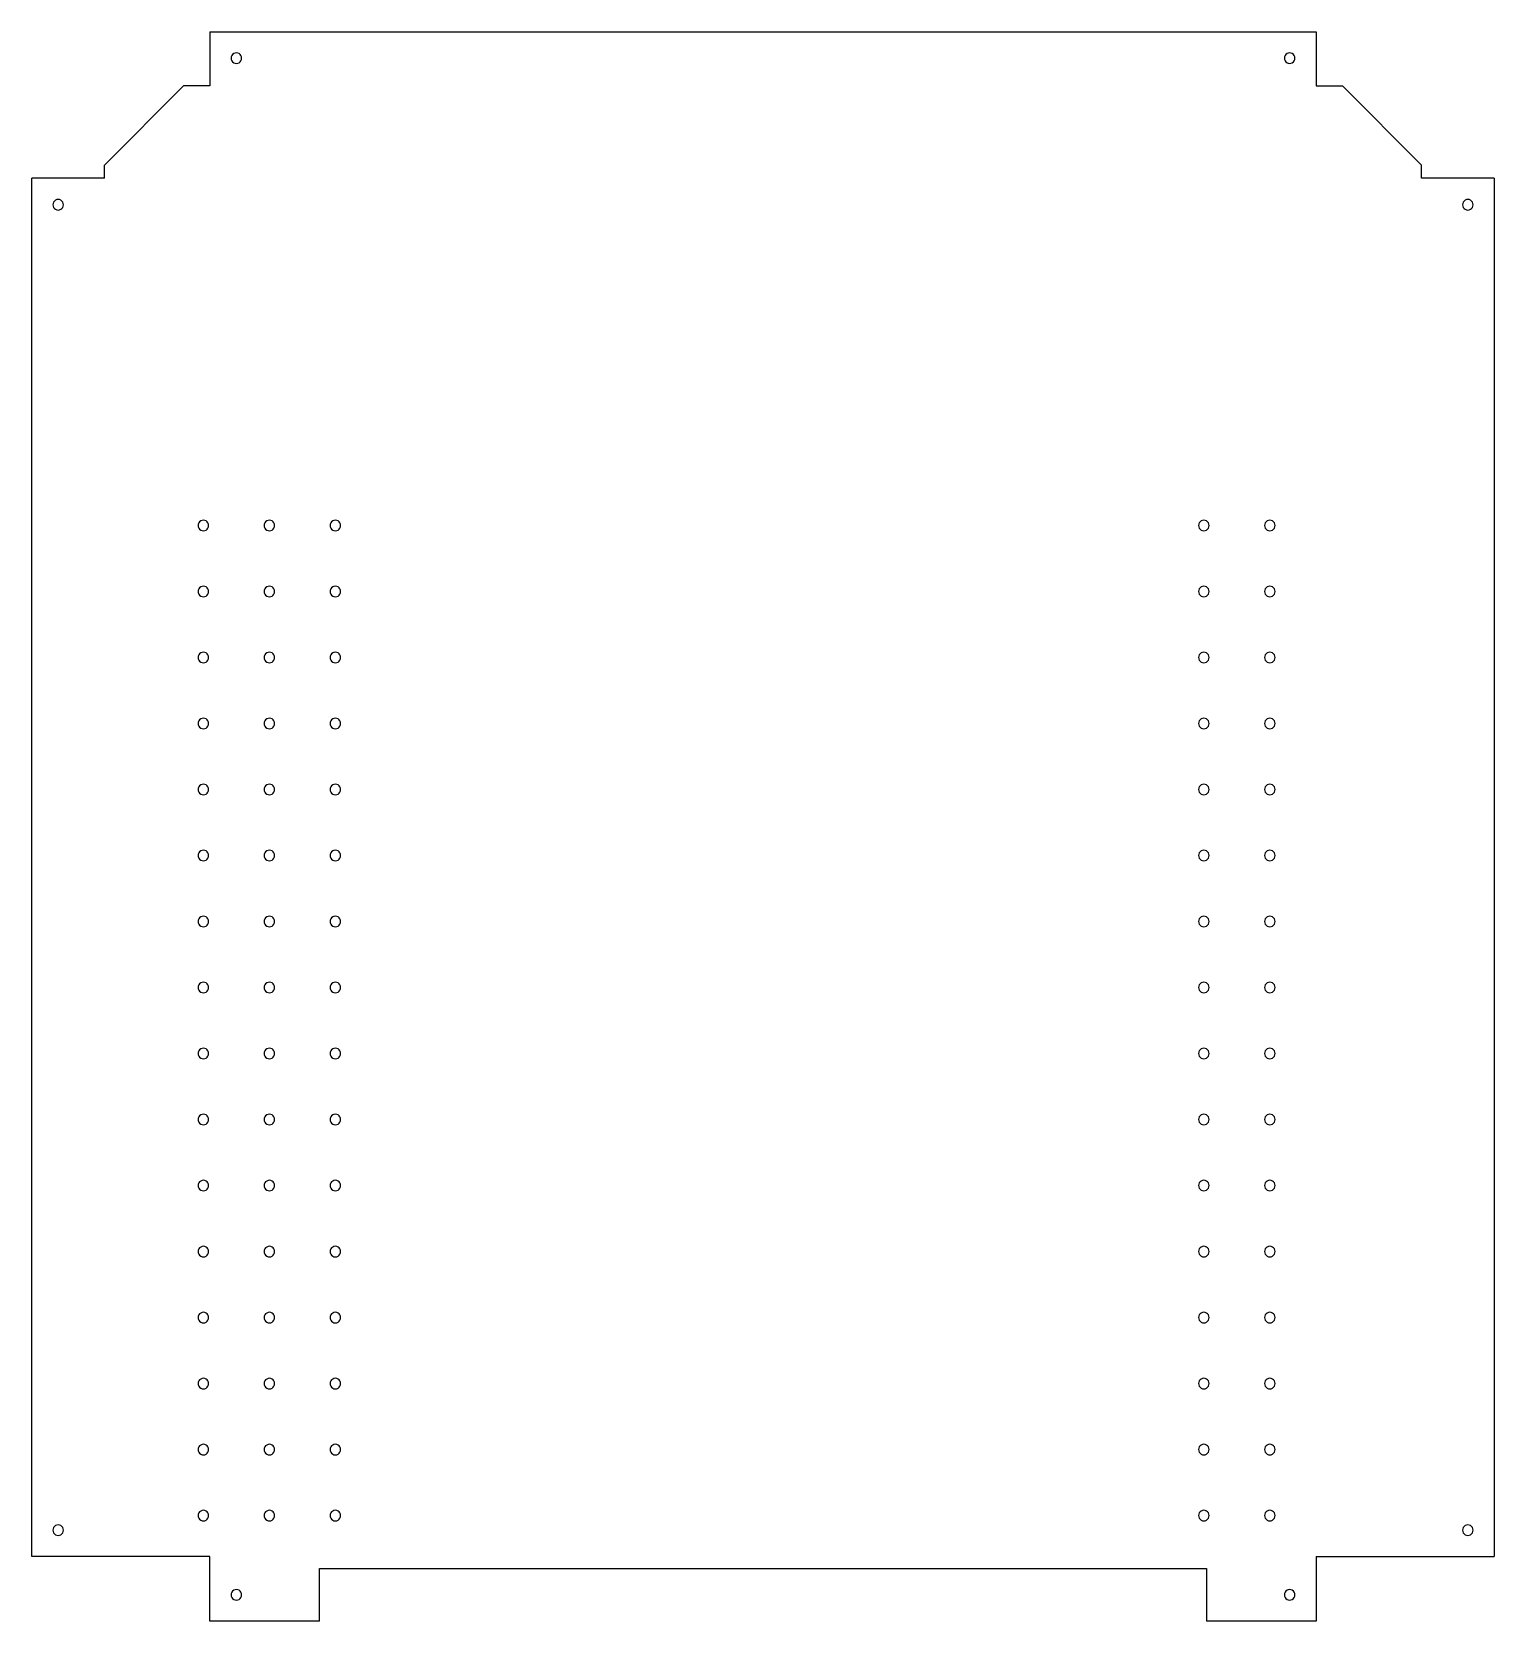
# Model space of a CAD drawing. Header units: metres. Extents: x 6112 to 6666, y 701 to 1303.
import ezdxf

# ---------------------------------------------------------------- set-up
doc = ezdxf.new("R2010")
doc.units = ezdxf.units.M

msp = doc.modelspace()

# ---------------------------------------------------------------- linework, layer by layer
at = {"layer": 'GROUP0'}
for p, q in [((6179.74, 1303.07, 0), (6179.74, 1282.57, 0)), ((6179.74, 1303.07, 0), (6598.74, 1303.07, 0)), ((6598.74, 1303.07, 0), (6598.74, 1282.57, 0)), ((6188.32, 1294.48, 0), (6188, 1294.07, 0)), ((6188.74, 1294.8, 0), (6188.32, 1294.48, 0)), ((6189.22, 1295, 0), (6188.74, 1294.8, 0)), ((6189.74, 1295.07, 0), (6189.22, 1295, 0)), ((6190.25, 1295, 0), (6189.74, 1295.07, 0)), ((6190.74, 1294.8, 0), (6190.25, 1295, 0)), ((6191.15, 1294.48, 0), (6190.74, 1294.8, 0)), ((6191.47, 1294.07, 0), (6191.15, 1294.48, 0)), ((6587.32, 1294.48, 0), (6587, 1294.07, 0)), ((6587.74, 1294.8, 0), (6587.32, 1294.48, 0)), ((6588.22, 1295, 0), (6587.74, 1294.8, 0)), ((6588.74, 1295.07, 0), (6588.22, 1295, 0)), ((6589.25, 1295, 0), (6588.74, 1295.07, 0)), ((6589.74, 1294.8, 0), (6589.25, 1295, 0)), ((6590.15, 1294.48, 0), (6589.74, 1294.8, 0)), ((6590.47, 1294.07, 0), (6590.15, 1294.48, 0)), ((6187.8, 1293.59, 0), (6187.74, 1293.07, 0)), ((6187.74, 1293.07, 0), (6187.8, 1292.55, 0)), ((6188, 1294.07, 0), (6187.8, 1293.59, 0)), ((6187.8, 1292.55, 0), (6188, 1292.07, 0)), ((6188, 1292.07, 0), (6188.32, 1291.66, 0)), ((6188.32, 1291.66, 0), (6188.74, 1291.34, 0)), ((6188.74, 1291.34, 0), (6189.22, 1291.14, 0)), ((6189.22, 1291.14, 0), (6189.74, 1291.07, 0)), ((6189.74, 1291.07, 0), (6190.25, 1291.14, 0)), ((6190.25, 1291.14, 0), (6190.74, 1291.34, 0)), ((6190.74, 1291.34, 0), (6191.15, 1291.66, 0)), ((6191.15, 1291.66, 0), (6191.47, 1292.07, 0)), ((6191.67, 1293.59, 0), (6191.47, 1294.07, 0)), ((6191.47, 1292.07, 0), (6191.67, 1292.55, 0)), ((6191.74, 1293.07, 0), (6191.67, 1293.59, 0)), ((6191.67, 1292.55, 0), (6191.74, 1293.07, 0)), ((6586.8, 1293.59, 0), (6586.74, 1293.07, 0)), ((6586.74, 1293.07, 0), (6586.8, 1292.55, 0)), ((6587, 1294.07, 0), (6586.8, 1293.59, 0)), ((6586.8, 1292.55, 0), (6587, 1292.07, 0)), ((6587, 1292.07, 0), (6587.32, 1291.66, 0)), ((6587.32, 1291.66, 0), (6587.74, 1291.34, 0)), ((6587.74, 1291.34, 0), (6588.22, 1291.14, 0)), ((6588.22, 1291.14, 0), (6588.74, 1291.07, 0)), ((6588.74, 1291.07, 0), (6589.25, 1291.14, 0)), ((6589.25, 1291.14, 0), (6589.74, 1291.34, 0)), ((6589.74, 1291.34, 0), (6590.15, 1291.66, 0)), ((6590.15, 1291.66, 0), (6590.47, 1292.07, 0)), ((6590.67, 1293.59, 0), (6590.47, 1294.07, 0)), ((6590.47, 1292.07, 0), (6590.67, 1292.55, 0)), ((6590.74, 1293.07, 0), (6590.67, 1293.59, 0)), ((6590.67, 1292.55, 0), (6590.74, 1293.07, 0)), ((6169.74, 1282.57, 0), (6139.74, 1252.57, 0)), ((6179.74, 1282.57, 0), (6169.74, 1282.57, 0)), ((6598.74, 1282.57, 0), (6608.74, 1282.57, 0)), ((6638.74, 1252.57, 0), (6608.74, 1282.57, 0)), ((6139.74, 1247.57, 0), (6139.74, 1252.57, 0)), ((6638.74, 1247.57, 0), (6638.74, 1252.57, 0)), ((6112.24, 725.57, 0), (6112.24, 1247.57, 0)), ((6139.74, 1247.57, 0), (6112.24, 1247.57, 0)), ((6666.24, 1247.57, 0), (6638.74, 1247.57, 0)), ((6666.24, 1247.57, 0), (6666.24, 725.57, 0)), ((6120.3, 1238.09, 0), (6120.24, 1237.57, 0)), ((6120.24, 1237.57, 0), (6120.3, 1237.05, 0)), ((6120.5, 1238.57, 0), (6120.3, 1238.09, 0)), ((6120.3, 1237.05, 0), (6120.5, 1236.57, 0)), ((6120.82, 1238.98, 0), (6120.5, 1238.57, 0)), ((6120.5, 1236.57, 0), (6120.82, 1236.16, 0)), ((6121.24, 1239.3, 0), (6120.82, 1238.98, 0)), ((6120.82, 1236.16, 0), (6121.24, 1235.84, 0)), ((6121.72, 1239.5, 0), (6121.24, 1239.3, 0)), ((6121.24, 1235.84, 0), (6121.72, 1235.64, 0)), ((6122.24, 1239.57, 0), (6121.72, 1239.5, 0)), ((6121.72, 1235.64, 0), (6122.24, 1235.57, 0)), ((6122.75, 1239.5, 0), (6122.24, 1239.57, 0)), ((6122.24, 1235.57, 0), (6122.75, 1235.64, 0)), ((6123.24, 1239.3, 0), (6122.75, 1239.5, 0)), ((6122.75, 1235.64, 0), (6123.24, 1235.84, 0)), ((6123.65, 1238.98, 0), (6123.24, 1239.3, 0)), ((6123.24, 1235.84, 0), (6123.65, 1236.16, 0)), ((6123.97, 1238.57, 0), (6123.65, 1238.98, 0)), ((6123.65, 1236.16, 0), (6123.97, 1236.57, 0)), ((6124.17, 1238.09, 0), (6123.97, 1238.57, 0)), ((6123.97, 1236.57, 0), (6124.17, 1237.05, 0)), ((6124.24, 1237.57, 0), (6124.17, 1238.09, 0)), ((6124.17, 1237.05, 0), (6124.24, 1237.57, 0)), ((6654.3, 1238.09, 0), (6654.24, 1237.57, 0)), ((6654.24, 1237.57, 0), (6654.3, 1237.05, 0)), ((6654.5, 1238.57, 0), (6654.3, 1238.09, 0)), ((6654.3, 1237.05, 0), (6654.5, 1236.57, 0)), ((6654.82, 1238.98, 0), (6654.5, 1238.57, 0)), ((6654.5, 1236.57, 0), (6654.82, 1236.16, 0)), ((6655.24, 1239.3, 0), (6654.82, 1238.98, 0)), ((6654.82, 1236.16, 0), (6655.24, 1235.84, 0)), ((6655.72, 1239.5, 0), (6655.24, 1239.3, 0)), ((6655.24, 1235.84, 0), (6655.72, 1235.64, 0)), ((6656.24, 1239.57, 0), (6655.72, 1239.5, 0)), ((6655.72, 1235.64, 0), (6656.24, 1235.57, 0)), ((6656.75, 1239.5, 0), (6656.24, 1239.57, 0)), ((6656.24, 1235.57, 0), (6656.75, 1235.64, 0)), ((6657.24, 1239.3, 0), (6656.75, 1239.5, 0)), ((6656.75, 1235.64, 0), (6657.24, 1235.84, 0)), ((6657.65, 1238.98, 0), (6657.24, 1239.3, 0)), ((6657.24, 1235.84, 0), (6657.65, 1236.16, 0)), ((6657.97, 1238.57, 0), (6657.65, 1238.98, 0)), ((6657.65, 1236.16, 0), (6657.97, 1236.57, 0)), ((6658.17, 1238.09, 0), (6657.97, 1238.57, 0)), ((6657.97, 1236.57, 0), (6658.17, 1237.05, 0)), ((6658.24, 1237.57, 0), (6658.17, 1238.09, 0)), ((6658.17, 1237.05, 0), (6658.24, 1237.57, 0)), ((6175.3, 1116.59, 0), (6175.24, 1116.07, 0)), ((6175.24, 1116.07, 0), (6175.3, 1115.55, 0)), ((6175.5, 1117.07, 0), (6175.3, 1116.59, 0)), ((6175.3, 1115.55, 0), (6175.5, 1115.07, 0)), ((6175.82, 1117.48, 0), (6175.5, 1117.07, 0)), ((6175.5, 1115.07, 0), (6175.82, 1114.66, 0)), ((6176.24, 1117.8, 0), (6175.82, 1117.48, 0)), ((6175.82, 1114.66, 0), (6176.24, 1114.34, 0)), ((6176.72, 1118, 0), (6176.24, 1117.8, 0)), ((6176.24, 1114.34, 0), (6176.72, 1114.14, 0)), ((6177.24, 1118.07, 0), (6176.72, 1118, 0)), ((6176.72, 1114.14, 0), (6177.24, 1114.07, 0)), ((6177.75, 1118, 0), (6177.24, 1118.07, 0)), ((6177.24, 1114.07, 0), (6177.75, 1114.14, 0)), ((6178.24, 1117.8, 0), (6177.75, 1118, 0)), ((6177.75, 1114.14, 0), (6178.24, 1114.34, 0)), ((6178.65, 1117.48, 0), (6178.24, 1117.8, 0)), ((6178.24, 1114.34, 0), (6178.65, 1114.66, 0)), ((6178.97, 1117.07, 0), (6178.65, 1117.48, 0)), ((6178.65, 1114.66, 0), (6178.97, 1115.07, 0)), ((6179.17, 1116.59, 0), (6178.97, 1117.07, 0)), ((6178.97, 1115.07, 0), (6179.17, 1115.55, 0)), ((6179.24, 1116.07, 0), (6179.17, 1116.59, 0)), ((6179.17, 1115.55, 0), (6179.24, 1116.07, 0)), ((6200.3, 1116.59, 0), (6200.24, 1116.07, 0)), ((6200.24, 1116.07, 0), (6200.3, 1115.55, 0)), ((6200.5, 1117.07, 0), (6200.3, 1116.59, 0)), ((6200.3, 1115.55, 0), (6200.5, 1115.07, 0)), ((6200.82, 1117.48, 0), (6200.5, 1117.07, 0)), ((6200.5, 1115.07, 0), (6200.82, 1114.66, 0)), ((6201.24, 1117.8, 0), (6200.82, 1117.48, 0)), ((6200.82, 1114.66, 0), (6201.24, 1114.34, 0)), ((6201.72, 1118, 0), (6201.24, 1117.8, 0)), ((6201.24, 1114.34, 0), (6201.72, 1114.14, 0)), ((6202.24, 1118.07, 0), (6201.72, 1118, 0)), ((6201.72, 1114.14, 0), (6202.24, 1114.07, 0)), ((6202.75, 1118, 0), (6202.24, 1118.07, 0)), ((6202.24, 1114.07, 0), (6202.75, 1114.14, 0)), ((6203.24, 1117.8, 0), (6202.75, 1118, 0)), ((6202.75, 1114.14, 0), (6203.24, 1114.34, 0)), ((6203.65, 1117.48, 0), (6203.24, 1117.8, 0)), ((6203.24, 1114.34, 0), (6203.65, 1114.66, 0)), ((6203.97, 1117.07, 0), (6203.65, 1117.48, 0)), ((6203.65, 1114.66, 0), (6203.97, 1115.07, 0)), ((6204.17, 1116.59, 0), (6203.97, 1117.07, 0)), ((6203.97, 1115.07, 0), (6204.17, 1115.55, 0)), ((6204.24, 1116.07, 0), (6204.17, 1116.59, 0)), ((6204.17, 1115.55, 0), (6204.24, 1116.07, 0)), ((6225.3, 1116.59, 0), (6225.24, 1116.07, 0)), ((6225.24, 1116.07, 0), (6225.3, 1115.55, 0)), ((6225.5, 1117.07, 0), (6225.3, 1116.59, 0)), ((6225.3, 1115.55, 0), (6225.5, 1115.07, 0)), ((6225.82, 1117.48, 0), (6225.5, 1117.07, 0)), ((6225.5, 1115.07, 0), (6225.82, 1114.66, 0)), ((6226.24, 1117.8, 0), (6225.82, 1117.48, 0)), ((6225.82, 1114.66, 0), (6226.24, 1114.34, 0)), ((6226.72, 1118, 0), (6226.24, 1117.8, 0)), ((6226.24, 1114.34, 0), (6226.72, 1114.14, 0)), ((6227.24, 1118.07, 0), (6226.72, 1118, 0)), ((6226.72, 1114.14, 0), (6227.24, 1114.07, 0)), ((6227.75, 1118, 0), (6227.24, 1118.07, 0)), ((6227.24, 1114.07, 0), (6227.75, 1114.14, 0)), ((6228.24, 1117.8, 0), (6227.75, 1118, 0)), ((6227.75, 1114.14, 0), (6228.24, 1114.34, 0)), ((6228.65, 1117.48, 0), (6228.24, 1117.8, 0)), ((6228.24, 1114.34, 0), (6228.65, 1114.66, 0)), ((6228.97, 1117.07, 0), (6228.65, 1117.48, 0)), ((6228.65, 1114.66, 0), (6228.97, 1115.07, 0)), ((6229.17, 1116.59, 0), (6228.97, 1117.07, 0)), ((6228.97, 1115.07, 0), (6229.17, 1115.55, 0)), ((6229.24, 1116.07, 0), (6229.17, 1116.59, 0)), ((6229.17, 1115.55, 0), (6229.24, 1116.07, 0)), ((6554.3, 1116.59, 0), (6554.24, 1116.07, 0)), ((6554.24, 1116.07, 0), (6554.3, 1115.55, 0)), ((6554.5, 1117.07, 0), (6554.3, 1116.59, 0)), ((6554.3, 1115.55, 0), (6554.5, 1115.07, 0)), ((6554.82, 1117.48, 0), (6554.5, 1117.07, 0)), ((6554.5, 1115.07, 0), (6554.82, 1114.66, 0)), ((6555.24, 1117.8, 0), (6554.82, 1117.48, 0)), ((6554.82, 1114.66, 0), (6555.24, 1114.34, 0)), ((6555.72, 1118, 0), (6555.24, 1117.8, 0)), ((6555.24, 1114.34, 0), (6555.72, 1114.14, 0)), ((6556.24, 1118.07, 0), (6555.72, 1118, 0)), ((6555.72, 1114.14, 0), (6556.24, 1114.07, 0)), ((6556.75, 1118, 0), (6556.24, 1118.07, 0)), ((6556.24, 1114.07, 0), (6556.75, 1114.14, 0)), ((6557.24, 1117.8, 0), (6556.75, 1118, 0)), ((6556.75, 1114.14, 0), (6557.24, 1114.34, 0)), ((6557.65, 1117.48, 0), (6557.24, 1117.8, 0)), ((6557.24, 1114.34, 0), (6557.65, 1114.66, 0)), ((6557.97, 1117.07, 0), (6557.65, 1117.48, 0)), ((6557.65, 1114.66, 0), (6557.97, 1115.07, 0)), ((6558.17, 1116.59, 0), (6557.97, 1117.07, 0)), ((6557.97, 1115.07, 0), (6558.17, 1115.55, 0)), ((6558.24, 1116.07, 0), (6558.17, 1116.59, 0)), ((6558.17, 1115.55, 0), (6558.24, 1116.07, 0)), ((6579.3, 1116.59, 0), (6579.24, 1116.07, 0)), ((6579.24, 1116.07, 0), (6579.3, 1115.55, 0)), ((6579.5, 1117.07, 0), (6579.3, 1116.59, 0)), ((6579.3, 1115.55, 0), (6579.5, 1115.07, 0)), ((6579.82, 1117.48, 0), (6579.5, 1117.07, 0)), ((6579.5, 1115.07, 0), (6579.82, 1114.66, 0)), ((6580.24, 1117.8, 0), (6579.82, 1117.48, 0)), ((6579.82, 1114.66, 0), (6580.24, 1114.34, 0)), ((6580.72, 1118, 0), (6580.24, 1117.8, 0)), ((6580.24, 1114.34, 0), (6580.72, 1114.14, 0)), ((6581.24, 1118.07, 0), (6580.72, 1118, 0)), ((6580.72, 1114.14, 0), (6581.24, 1114.07, 0)), ((6581.75, 1118, 0), (6581.24, 1118.07, 0)), ((6581.24, 1114.07, 0), (6581.75, 1114.14, 0)), ((6582.24, 1117.8, 0), (6581.75, 1118, 0)), ((6581.75, 1114.14, 0), (6582.24, 1114.34, 0)), ((6582.65, 1117.48, 0), (6582.24, 1117.8, 0)), ((6582.24, 1114.34, 0), (6582.65, 1114.66, 0)), ((6582.97, 1117.07, 0), (6582.65, 1117.48, 0)), ((6582.65, 1114.66, 0), (6582.97, 1115.07, 0)), ((6583.17, 1116.59, 0), (6582.97, 1117.07, 0)), ((6582.97, 1115.07, 0), (6583.17, 1115.55, 0)), ((6583.24, 1116.07, 0), (6583.17, 1116.59, 0)), ((6583.17, 1115.55, 0), (6583.24, 1116.07, 0)), ((6175.3, 1091.59, 0), (6175.24, 1091.07, 0)), ((6175.24, 1091.07, 0), (6175.3, 1090.55, 0)), ((6175.5, 1092.07, 0), (6175.3, 1091.59, 0)), ((6175.3, 1090.55, 0), (6175.5, 1090.07, 0)), ((6175.82, 1092.48, 0), (6175.5, 1092.07, 0)), ((6175.5, 1090.07, 0), (6175.82, 1089.66, 0)), ((6176.24, 1092.8, 0), (6175.82, 1092.48, 0)), ((6175.82, 1089.66, 0), (6176.24, 1089.34, 0)), ((6176.72, 1093, 0), (6176.24, 1092.8, 0)), ((6177.24, 1093.07, 0), (6176.72, 1093, 0)), ((6177.75, 1093, 0), (6177.24, 1093.07, 0)), ((6178.24, 1092.8, 0), (6177.75, 1093, 0)), ((6178.65, 1092.48, 0), (6178.24, 1092.8, 0)), ((6178.24, 1089.34, 0), (6178.65, 1089.66, 0)), ((6178.97, 1092.07, 0), (6178.65, 1092.48, 0)), ((6178.65, 1089.66, 0), (6178.97, 1090.07, 0)), ((6179.17, 1091.59, 0), (6178.97, 1092.07, 0)), ((6178.97, 1090.07, 0), (6179.17, 1090.55, 0)), ((6179.24, 1091.07, 0), (6179.17, 1091.59, 0)), ((6179.17, 1090.55, 0), (6179.24, 1091.07, 0)), ((6200.3, 1091.59, 0), (6200.24, 1091.07, 0)), ((6200.24, 1091.07, 0), (6200.3, 1090.55, 0)), ((6200.5, 1092.07, 0), (6200.3, 1091.59, 0)), ((6200.3, 1090.55, 0), (6200.5, 1090.07, 0)), ((6200.82, 1092.48, 0), (6200.5, 1092.07, 0)), ((6200.5, 1090.07, 0), (6200.82, 1089.66, 0)), ((6201.24, 1092.8, 0), (6200.82, 1092.48, 0)), ((6200.82, 1089.66, 0), (6201.24, 1089.34, 0)), ((6201.72, 1093, 0), (6201.24, 1092.8, 0)), ((6202.24, 1093.07, 0), (6201.72, 1093, 0)), ((6202.75, 1093, 0), (6202.24, 1093.07, 0)), ((6203.24, 1092.8, 0), (6202.75, 1093, 0)), ((6203.65, 1092.48, 0), (6203.24, 1092.8, 0)), ((6203.24, 1089.34, 0), (6203.65, 1089.66, 0)), ((6203.97, 1092.07, 0), (6203.65, 1092.48, 0)), ((6203.65, 1089.66, 0), (6203.97, 1090.07, 0)), ((6204.17, 1091.59, 0), (6203.97, 1092.07, 0)), ((6203.97, 1090.07, 0), (6204.17, 1090.55, 0)), ((6204.24, 1091.07, 0), (6204.17, 1091.59, 0)), ((6204.17, 1090.55, 0), (6204.24, 1091.07, 0)), ((6225.3, 1091.59, 0), (6225.24, 1091.07, 0)), ((6225.24, 1091.07, 0), (6225.3, 1090.55, 0)), ((6225.5, 1092.07, 0), (6225.3, 1091.59, 0)), ((6225.3, 1090.55, 0), (6225.5, 1090.07, 0)), ((6225.82, 1092.48, 0), (6225.5, 1092.07, 0)), ((6225.5, 1090.07, 0), (6225.82, 1089.66, 0)), ((6226.24, 1092.8, 0), (6225.82, 1092.48, 0)), ((6225.82, 1089.66, 0), (6226.24, 1089.34, 0)), ((6226.72, 1093, 0), (6226.24, 1092.8, 0)), ((6227.24, 1093.07, 0), (6226.72, 1093, 0)), ((6227.75, 1093, 0), (6227.24, 1093.07, 0)), ((6228.24, 1092.8, 0), (6227.75, 1093, 0)), ((6228.65, 1092.48, 0), (6228.24, 1092.8, 0)), ((6228.24, 1089.34, 0), (6228.65, 1089.66, 0)), ((6228.97, 1092.07, 0), (6228.65, 1092.48, 0)), ((6228.65, 1089.66, 0), (6228.97, 1090.07, 0)), ((6229.17, 1091.59, 0), (6228.97, 1092.07, 0)), ((6228.97, 1090.07, 0), (6229.17, 1090.55, 0)), ((6229.24, 1091.07, 0), (6229.17, 1091.59, 0)), ((6229.17, 1090.55, 0), (6229.24, 1091.07, 0)), ((6554.3, 1091.59, 0), (6554.24, 1091.07, 0)), ((6554.24, 1091.07, 0), (6554.3, 1090.55, 0)), ((6554.5, 1092.07, 0), (6554.3, 1091.59, 0)), ((6554.3, 1090.55, 0), (6554.5, 1090.07, 0)), ((6554.82, 1092.48, 0), (6554.5, 1092.07, 0)), ((6554.5, 1090.07, 0), (6554.82, 1089.66, 0)), ((6555.24, 1092.8, 0), (6554.82, 1092.48, 0)), ((6554.82, 1089.66, 0), (6555.24, 1089.34, 0)), ((6555.72, 1093, 0), (6555.24, 1092.8, 0)), ((6556.24, 1093.07, 0), (6555.72, 1093, 0)), ((6556.75, 1093, 0), (6556.24, 1093.07, 0)), ((6557.24, 1092.8, 0), (6556.75, 1093, 0)), ((6557.65, 1092.48, 0), (6557.24, 1092.8, 0)), ((6557.24, 1089.34, 0), (6557.65, 1089.66, 0)), ((6557.97, 1092.07, 0), (6557.65, 1092.48, 0)), ((6557.65, 1089.66, 0), (6557.97, 1090.07, 0)), ((6558.17, 1091.59, 0), (6557.97, 1092.07, 0)), ((6557.97, 1090.07, 0), (6558.17, 1090.55, 0)), ((6558.24, 1091.07, 0), (6558.17, 1091.59, 0)), ((6558.17, 1090.55, 0), (6558.24, 1091.07, 0)), ((6579.3, 1091.59, 0), (6579.24, 1091.07, 0)), ((6579.24, 1091.07, 0), (6579.3, 1090.55, 0)), ((6579.5, 1092.07, 0), (6579.3, 1091.59, 0)), ((6579.3, 1090.55, 0), (6579.5, 1090.07, 0)), ((6579.82, 1092.48, 0), (6579.5, 1092.07, 0)), ((6579.5, 1090.07, 0), (6579.82, 1089.66, 0)), ((6580.24, 1092.8, 0), (6579.82, 1092.48, 0)), ((6579.82, 1089.66, 0), (6580.24, 1089.34, 0)), ((6580.72, 1093, 0), (6580.24, 1092.8, 0)), ((6581.24, 1093.07, 0), (6580.72, 1093, 0)), ((6581.75, 1093, 0), (6581.24, 1093.07, 0)), ((6582.24, 1092.8, 0), (6581.75, 1093, 0)), ((6582.65, 1092.48, 0), (6582.24, 1092.8, 0)), ((6582.24, 1089.34, 0), (6582.65, 1089.66, 0)), ((6582.97, 1092.07, 0), (6582.65, 1092.48, 0)), ((6582.65, 1089.66, 0), (6582.97, 1090.07, 0)), ((6583.17, 1091.59, 0), (6582.97, 1092.07, 0)), ((6582.97, 1090.07, 0), (6583.17, 1090.55, 0)), ((6583.24, 1091.07, 0), (6583.17, 1091.59, 0)), ((6583.17, 1090.55, 0), (6583.24, 1091.07, 0)), ((6176.24, 1089.34, 0), (6176.72, 1089.14, 0)), ((6176.72, 1089.14, 0), (6177.24, 1089.07, 0)), ((6177.24, 1089.07, 0), (6177.75, 1089.14, 0)), ((6177.75, 1089.14, 0), (6178.24, 1089.34, 0)), ((6201.24, 1089.34, 0), (6201.72, 1089.14, 0)), ((6201.72, 1089.14, 0), (6202.24, 1089.07, 0)), ((6202.24, 1089.07, 0), (6202.75, 1089.14, 0)), ((6202.75, 1089.14, 0), (6203.24, 1089.34, 0)), ((6226.24, 1089.34, 0), (6226.72, 1089.14, 0)), ((6226.72, 1089.14, 0), (6227.24, 1089.07, 0)), ((6227.24, 1089.07, 0), (6227.75, 1089.14, 0)), ((6227.75, 1089.14, 0), (6228.24, 1089.34, 0)), ((6555.24, 1089.34, 0), (6555.72, 1089.14, 0)), ((6555.72, 1089.14, 0), (6556.24, 1089.07, 0)), ((6556.24, 1089.07, 0), (6556.75, 1089.14, 0)), ((6556.75, 1089.14, 0), (6557.24, 1089.34, 0)), ((6580.24, 1089.34, 0), (6580.72, 1089.14, 0)), ((6580.72, 1089.14, 0), (6581.24, 1089.07, 0)), ((6581.24, 1089.07, 0), (6581.75, 1089.14, 0)), ((6581.75, 1089.14, 0), (6582.24, 1089.34, 0)), ((6175.3, 1066.59, 0), (6175.24, 1066.07, 0)), ((6175.24, 1066.07, 0), (6175.3, 1065.55, 0)), ((6175.5, 1067.07, 0), (6175.3, 1066.59, 0)), ((6175.3, 1065.55, 0), (6175.5, 1065.07, 0)), ((6175.82, 1067.48, 0), (6175.5, 1067.07, 0)), ((6176.24, 1067.8, 0), (6175.82, 1067.48, 0)), ((6176.72, 1068, 0), (6176.24, 1067.8, 0)), ((6177.24, 1068.07, 0), (6176.72, 1068, 0)), ((6177.75, 1068, 0), (6177.24, 1068.07, 0)), ((6178.24, 1067.8, 0), (6177.75, 1068, 0)), ((6178.65, 1067.48, 0), (6178.24, 1067.8, 0)), ((6178.97, 1067.07, 0), (6178.65, 1067.48, 0)), ((6179.17, 1066.59, 0), (6178.97, 1067.07, 0)), ((6178.97, 1065.07, 0), (6179.17, 1065.55, 0)), ((6179.24, 1066.07, 0), (6179.17, 1066.59, 0)), ((6179.17, 1065.55, 0), (6179.24, 1066.07, 0)), ((6200.3, 1066.59, 0), (6200.24, 1066.07, 0)), ((6200.24, 1066.07, 0), (6200.3, 1065.55, 0)), ((6200.5, 1067.07, 0), (6200.3, 1066.59, 0)), ((6200.3, 1065.55, 0), (6200.5, 1065.07, 0)), ((6200.82, 1067.48, 0), (6200.5, 1067.07, 0)), ((6201.24, 1067.8, 0), (6200.82, 1067.48, 0)), ((6201.72, 1068, 0), (6201.24, 1067.8, 0)), ((6202.24, 1068.07, 0), (6201.72, 1068, 0)), ((6202.75, 1068, 0), (6202.24, 1068.07, 0)), ((6203.24, 1067.8, 0), (6202.75, 1068, 0)), ((6203.65, 1067.48, 0), (6203.24, 1067.8, 0)), ((6203.97, 1067.07, 0), (6203.65, 1067.48, 0)), ((6204.17, 1066.59, 0), (6203.97, 1067.07, 0)), ((6203.97, 1065.07, 0), (6204.17, 1065.55, 0)), ((6204.24, 1066.07, 0), (6204.17, 1066.59, 0)), ((6204.17, 1065.55, 0), (6204.24, 1066.07, 0)), ((6225.3, 1066.59, 0), (6225.24, 1066.07, 0)), ((6225.24, 1066.07, 0), (6225.3, 1065.55, 0)), ((6225.5, 1067.07, 0), (6225.3, 1066.59, 0)), ((6225.3, 1065.55, 0), (6225.5, 1065.07, 0)), ((6225.82, 1067.48, 0), (6225.5, 1067.07, 0)), ((6226.24, 1067.8, 0), (6225.82, 1067.48, 0)), ((6226.72, 1068, 0), (6226.24, 1067.8, 0)), ((6227.24, 1068.07, 0), (6226.72, 1068, 0)), ((6227.75, 1068, 0), (6227.24, 1068.07, 0)), ((6228.24, 1067.8, 0), (6227.75, 1068, 0)), ((6228.65, 1067.48, 0), (6228.24, 1067.8, 0)), ((6228.97, 1067.07, 0), (6228.65, 1067.48, 0)), ((6229.17, 1066.59, 0), (6228.97, 1067.07, 0)), ((6228.97, 1065.07, 0), (6229.17, 1065.55, 0)), ((6229.24, 1066.07, 0), (6229.17, 1066.59, 0)), ((6229.17, 1065.55, 0), (6229.24, 1066.07, 0)), ((6554.3, 1066.59, 0), (6554.24, 1066.07, 0)), ((6554.24, 1066.07, 0), (6554.3, 1065.55, 0)), ((6554.5, 1067.07, 0), (6554.3, 1066.59, 0)), ((6554.3, 1065.55, 0), (6554.5, 1065.07, 0)), ((6554.82, 1067.48, 0), (6554.5, 1067.07, 0)), ((6555.24, 1067.8, 0), (6554.82, 1067.48, 0)), ((6555.72, 1068, 0), (6555.24, 1067.8, 0)), ((6556.24, 1068.07, 0), (6555.72, 1068, 0)), ((6556.75, 1068, 0), (6556.24, 1068.07, 0)), ((6557.24, 1067.8, 0), (6556.75, 1068, 0)), ((6557.65, 1067.48, 0), (6557.24, 1067.8, 0)), ((6557.97, 1067.07, 0), (6557.65, 1067.48, 0)), ((6558.17, 1066.59, 0), (6557.97, 1067.07, 0)), ((6557.97, 1065.07, 0), (6558.17, 1065.55, 0)), ((6558.24, 1066.07, 0), (6558.17, 1066.59, 0)), ((6558.17, 1065.55, 0), (6558.24, 1066.07, 0)), ((6579.3, 1066.59, 0), (6579.24, 1066.07, 0)), ((6579.24, 1066.07, 0), (6579.3, 1065.55, 0)), ((6579.5, 1067.07, 0), (6579.3, 1066.59, 0)), ((6579.3, 1065.55, 0), (6579.5, 1065.07, 0)), ((6579.82, 1067.48, 0), (6579.5, 1067.07, 0)), ((6580.24, 1067.8, 0), (6579.82, 1067.48, 0)), ((6580.72, 1068, 0), (6580.24, 1067.8, 0)), ((6581.24, 1068.07, 0), (6580.72, 1068, 0)), ((6581.75, 1068, 0), (6581.24, 1068.07, 0)), ((6582.24, 1067.8, 0), (6581.75, 1068, 0)), ((6582.65, 1067.48, 0), (6582.24, 1067.8, 0)), ((6582.97, 1067.07, 0), (6582.65, 1067.48, 0)), ((6583.17, 1066.59, 0), (6582.97, 1067.07, 0)), ((6582.97, 1065.07, 0), (6583.17, 1065.55, 0)), ((6583.24, 1066.07, 0), (6583.17, 1066.59, 0)), ((6583.17, 1065.55, 0), (6583.24, 1066.07, 0)), ((6175.5, 1065.07, 0), (6175.82, 1064.66, 0)), ((6175.82, 1064.66, 0), (6176.24, 1064.34, 0)), ((6176.24, 1064.34, 0), (6176.72, 1064.14, 0)), ((6176.72, 1064.14, 0), (6177.24, 1064.07, 0)), ((6177.24, 1064.07, 0), (6177.75, 1064.14, 0)), ((6177.75, 1064.14, 0), (6178.24, 1064.34, 0)), ((6178.24, 1064.34, 0), (6178.65, 1064.66, 0)), ((6178.65, 1064.66, 0), (6178.97, 1065.07, 0)), ((6200.5, 1065.07, 0), (6200.82, 1064.66, 0)), ((6200.82, 1064.66, 0), (6201.24, 1064.34, 0)), ((6201.24, 1064.34, 0), (6201.72, 1064.14, 0)), ((6201.72, 1064.14, 0), (6202.24, 1064.07, 0)), ((6202.24, 1064.07, 0), (6202.75, 1064.14, 0)), ((6202.75, 1064.14, 0), (6203.24, 1064.34, 0)), ((6203.24, 1064.34, 0), (6203.65, 1064.66, 0)), ((6203.65, 1064.66, 0), (6203.97, 1065.07, 0)), ((6225.5, 1065.07, 0), (6225.82, 1064.66, 0)), ((6225.82, 1064.66, 0), (6226.24, 1064.34, 0)), ((6226.24, 1064.34, 0), (6226.72, 1064.14, 0)), ((6226.72, 1064.14, 0), (6227.24, 1064.07, 0)), ((6227.24, 1064.07, 0), (6227.75, 1064.14, 0)), ((6227.75, 1064.14, 0), (6228.24, 1064.34, 0)), ((6228.24, 1064.34, 0), (6228.65, 1064.66, 0)), ((6228.65, 1064.66, 0), (6228.97, 1065.07, 0)), ((6554.5, 1065.07, 0), (6554.82, 1064.66, 0)), ((6554.82, 1064.66, 0), (6555.24, 1064.34, 0)), ((6555.24, 1064.34, 0), (6555.72, 1064.14, 0)), ((6555.72, 1064.14, 0), (6556.24, 1064.07, 0)), ((6556.24, 1064.07, 0), (6556.75, 1064.14, 0)), ((6556.75, 1064.14, 0), (6557.24, 1064.34, 0)), ((6557.24, 1064.34, 0), (6557.65, 1064.66, 0)), ((6557.65, 1064.66, 0), (6557.97, 1065.07, 0)), ((6579.5, 1065.07, 0), (6579.82, 1064.66, 0)), ((6579.82, 1064.66, 0), (6580.24, 1064.34, 0)), ((6580.24, 1064.34, 0), (6580.72, 1064.14, 0)), ((6580.72, 1064.14, 0), (6581.24, 1064.07, 0)), ((6581.24, 1064.07, 0), (6581.75, 1064.14, 0)), ((6581.75, 1064.14, 0), (6582.24, 1064.34, 0)), ((6582.24, 1064.34, 0), (6582.65, 1064.66, 0)), ((6582.65, 1064.66, 0), (6582.97, 1065.07, 0)), ((6175.3, 1041.59, 0), (6175.24, 1041.07, 0)), ((6175.5, 1042.07, 0), (6175.3, 1041.59, 0)), ((6175.82, 1042.48, 0), (6175.5, 1042.07, 0)), ((6176.24, 1042.8, 0), (6175.82, 1042.48, 0)), ((6176.72, 1043, 0), (6176.24, 1042.8, 0)), ((6177.24, 1043.07, 0), (6176.72, 1043, 0)), ((6177.75, 1043, 0), (6177.24, 1043.07, 0)), ((6178.24, 1042.8, 0), (6177.75, 1043, 0)), ((6178.65, 1042.48, 0), (6178.24, 1042.8, 0)), ((6178.97, 1042.07, 0), (6178.65, 1042.48, 0)), ((6179.17, 1041.59, 0), (6178.97, 1042.07, 0)), ((6179.24, 1041.07, 0), (6179.17, 1041.59, 0)), ((6200.3, 1041.59, 0), (6200.24, 1041.07, 0)), ((6200.5, 1042.07, 0), (6200.3, 1041.59, 0)), ((6200.82, 1042.48, 0), (6200.5, 1042.07, 0)), ((6201.24, 1042.8, 0), (6200.82, 1042.48, 0)), ((6201.72, 1043, 0), (6201.24, 1042.8, 0)), ((6202.24, 1043.07, 0), (6201.72, 1043, 0)), ((6202.75, 1043, 0), (6202.24, 1043.07, 0)), ((6203.24, 1042.8, 0), (6202.75, 1043, 0)), ((6203.65, 1042.48, 0), (6203.24, 1042.8, 0)), ((6203.97, 1042.07, 0), (6203.65, 1042.48, 0)), ((6204.17, 1041.59, 0), (6203.97, 1042.07, 0)), ((6204.24, 1041.07, 0), (6204.17, 1041.59, 0)), ((6225.3, 1041.59, 0), (6225.24, 1041.07, 0)), ((6225.5, 1042.07, 0), (6225.3, 1041.59, 0)), ((6225.82, 1042.48, 0), (6225.5, 1042.07, 0)), ((6226.24, 1042.8, 0), (6225.82, 1042.48, 0)), ((6226.72, 1043, 0), (6226.24, 1042.8, 0)), ((6227.24, 1043.07, 0), (6226.72, 1043, 0)), ((6227.75, 1043, 0), (6227.24, 1043.07, 0)), ((6228.24, 1042.8, 0), (6227.75, 1043, 0)), ((6228.65, 1042.48, 0), (6228.24, 1042.8, 0)), ((6228.97, 1042.07, 0), (6228.65, 1042.48, 0)), ((6229.17, 1041.59, 0), (6228.97, 1042.07, 0)), ((6229.24, 1041.07, 0), (6229.17, 1041.59, 0)), ((6554.3, 1041.59, 0), (6554.24, 1041.07, 0)), ((6554.5, 1042.07, 0), (6554.3, 1041.59, 0)), ((6554.82, 1042.48, 0), (6554.5, 1042.07, 0)), ((6555.24, 1042.8, 0), (6554.82, 1042.48, 0)), ((6555.72, 1043, 0), (6555.24, 1042.8, 0)), ((6556.24, 1043.07, 0), (6555.72, 1043, 0)), ((6556.75, 1043, 0), (6556.24, 1043.07, 0)), ((6557.24, 1042.8, 0), (6556.75, 1043, 0)), ((6557.65, 1042.48, 0), (6557.24, 1042.8, 0)), ((6557.97, 1042.07, 0), (6557.65, 1042.48, 0)), ((6558.17, 1041.59, 0), (6557.97, 1042.07, 0)), ((6558.24, 1041.07, 0), (6558.17, 1041.59, 0)), ((6579.3, 1041.59, 0), (6579.24, 1041.07, 0)), ((6579.5, 1042.07, 0), (6579.3, 1041.59, 0)), ((6579.82, 1042.48, 0), (6579.5, 1042.07, 0)), ((6580.24, 1042.8, 0), (6579.82, 1042.48, 0)), ((6580.72, 1043, 0), (6580.24, 1042.8, 0)), ((6581.24, 1043.07, 0), (6580.72, 1043, 0)), ((6581.75, 1043, 0), (6581.24, 1043.07, 0)), ((6582.24, 1042.8, 0), (6581.75, 1043, 0)), ((6582.65, 1042.48, 0), (6582.24, 1042.8, 0)), ((6582.97, 1042.07, 0), (6582.65, 1042.48, 0)), ((6583.17, 1041.59, 0), (6582.97, 1042.07, 0)), ((6583.24, 1041.07, 0), (6583.17, 1041.59, 0)), ((6175.24, 1041.07, 0), (6175.3, 1040.55, 0)), ((6175.3, 1040.55, 0), (6175.5, 1040.07, 0)), ((6175.5, 1040.07, 0), (6175.82, 1039.66, 0)), ((6175.82, 1039.66, 0), (6176.24, 1039.34, 0)), ((6176.24, 1039.34, 0), (6176.72, 1039.14, 0)), ((6176.72, 1039.14, 0), (6177.24, 1039.07, 0)), ((6177.24, 1039.07, 0), (6177.75, 1039.14, 0)), ((6177.75, 1039.14, 0), (6178.24, 1039.34, 0)), ((6178.24, 1039.34, 0), (6178.65, 1039.66, 0)), ((6178.65, 1039.66, 0), (6178.97, 1040.07, 0)), ((6178.97, 1040.07, 0), (6179.17, 1040.55, 0)), ((6179.17, 1040.55, 0), (6179.24, 1041.07, 0)), ((6200.24, 1041.07, 0), (6200.3, 1040.55, 0)), ((6200.3, 1040.55, 0), (6200.5, 1040.07, 0)), ((6200.5, 1040.07, 0), (6200.82, 1039.66, 0)), ((6200.82, 1039.66, 0), (6201.24, 1039.34, 0)), ((6201.24, 1039.34, 0), (6201.72, 1039.14, 0)), ((6201.72, 1039.14, 0), (6202.24, 1039.07, 0)), ((6202.24, 1039.07, 0), (6202.75, 1039.14, 0)), ((6202.75, 1039.14, 0), (6203.24, 1039.34, 0)), ((6203.24, 1039.34, 0), (6203.65, 1039.66, 0)), ((6203.65, 1039.66, 0), (6203.97, 1040.07, 0)), ((6203.97, 1040.07, 0), (6204.17, 1040.55, 0)), ((6204.17, 1040.55, 0), (6204.24, 1041.07, 0)), ((6225.24, 1041.07, 0), (6225.3, 1040.55, 0)), ((6225.3, 1040.55, 0), (6225.5, 1040.07, 0)), ((6225.5, 1040.07, 0), (6225.82, 1039.66, 0)), ((6225.82, 1039.66, 0), (6226.24, 1039.34, 0)), ((6226.24, 1039.34, 0), (6226.72, 1039.14, 0)), ((6226.72, 1039.14, 0), (6227.24, 1039.07, 0)), ((6227.24, 1039.07, 0), (6227.75, 1039.14, 0)), ((6227.75, 1039.14, 0), (6228.24, 1039.34, 0)), ((6228.24, 1039.34, 0), (6228.65, 1039.66, 0)), ((6228.65, 1039.66, 0), (6228.97, 1040.07, 0)), ((6228.97, 1040.07, 0), (6229.17, 1040.55, 0)), ((6229.17, 1040.55, 0), (6229.24, 1041.07, 0)), ((6554.24, 1041.07, 0), (6554.3, 1040.55, 0)), ((6554.3, 1040.55, 0), (6554.5, 1040.07, 0)), ((6554.5, 1040.07, 0), (6554.82, 1039.66, 0)), ((6554.82, 1039.66, 0), (6555.24, 1039.34, 0)), ((6555.24, 1039.34, 0), (6555.72, 1039.14, 0)), ((6555.72, 1039.14, 0), (6556.24, 1039.07, 0)), ((6556.24, 1039.07, 0), (6556.75, 1039.14, 0)), ((6556.75, 1039.14, 0), (6557.24, 1039.34, 0)), ((6557.24, 1039.34, 0), (6557.65, 1039.66, 0)), ((6557.65, 1039.66, 0), (6557.97, 1040.07, 0)), ((6557.97, 1040.07, 0), (6558.17, 1040.55, 0)), ((6558.17, 1040.55, 0), (6558.24, 1041.07, 0)), ((6579.24, 1041.07, 0), (6579.3, 1040.55, 0)), ((6579.3, 1040.55, 0), (6579.5, 1040.07, 0)), ((6579.5, 1040.07, 0), (6579.82, 1039.66, 0)), ((6579.82, 1039.66, 0), (6580.24, 1039.34, 0)), ((6580.24, 1039.34, 0), (6580.72, 1039.14, 0)), ((6580.72, 1039.14, 0), (6581.24, 1039.07, 0)), ((6581.24, 1039.07, 0), (6581.75, 1039.14, 0)), ((6581.75, 1039.14, 0), (6582.24, 1039.34, 0)), ((6582.24, 1039.34, 0), (6582.65, 1039.66, 0)), ((6582.65, 1039.66, 0), (6582.97, 1040.07, 0)), ((6582.97, 1040.07, 0), (6583.17, 1040.55, 0)), ((6583.17, 1040.55, 0), (6583.24, 1041.07, 0)), ((6175.82, 1017.48, 0), (6175.5, 1017.07, 0)), ((6176.24, 1017.8, 0), (6175.82, 1017.48, 0)), ((6176.72, 1018, 0), (6176.24, 1017.8, 0)), ((6177.24, 1018.07, 0), (6176.72, 1018, 0)), ((6177.75, 1018, 0), (6177.24, 1018.07, 0)), ((6178.24, 1017.8, 0), (6177.75, 1018, 0)), ((6178.65, 1017.48, 0), (6178.24, 1017.8, 0)), ((6178.97, 1017.07, 0), (6178.65, 1017.48, 0)), ((6200.82, 1017.48, 0), (6200.5, 1017.07, 0)), ((6201.24, 1017.8, 0), (6200.82, 1017.48, 0)), ((6201.72, 1018, 0), (6201.24, 1017.8, 0)), ((6202.24, 1018.07, 0), (6201.72, 1018, 0)), ((6202.75, 1018, 0), (6202.24, 1018.07, 0)), ((6203.24, 1017.8, 0), (6202.75, 1018, 0)), ((6203.65, 1017.48, 0), (6203.24, 1017.8, 0)), ((6203.97, 1017.07, 0), (6203.65, 1017.48, 0)), ((6225.82, 1017.48, 0), (6225.5, 1017.07, 0)), ((6226.24, 1017.8, 0), (6225.82, 1017.48, 0)), ((6226.72, 1018, 0), (6226.24, 1017.8, 0)), ((6227.24, 1018.07, 0), (6226.72, 1018, 0)), ((6227.75, 1018, 0), (6227.24, 1018.07, 0)), ((6228.24, 1017.8, 0), (6227.75, 1018, 0)), ((6228.65, 1017.48, 0), (6228.24, 1017.8, 0)), ((6228.97, 1017.07, 0), (6228.65, 1017.48, 0)), ((6554.82, 1017.48, 0), (6554.5, 1017.07, 0)), ((6555.24, 1017.8, 0), (6554.82, 1017.48, 0)), ((6555.72, 1018, 0), (6555.24, 1017.8, 0)), ((6556.24, 1018.07, 0), (6555.72, 1018, 0)), ((6556.75, 1018, 0), (6556.24, 1018.07, 0)), ((6557.24, 1017.8, 0), (6556.75, 1018, 0)), ((6557.65, 1017.48, 0), (6557.24, 1017.8, 0)), ((6557.97, 1017.07, 0), (6557.65, 1017.48, 0)), ((6579.82, 1017.48, 0), (6579.5, 1017.07, 0)), ((6580.24, 1017.8, 0), (6579.82, 1017.48, 0)), ((6580.72, 1018, 0), (6580.24, 1017.8, 0)), ((6581.24, 1018.07, 0), (6580.72, 1018, 0)), ((6581.75, 1018, 0), (6581.24, 1018.07, 0)), ((6582.24, 1017.8, 0), (6581.75, 1018, 0)), ((6582.65, 1017.48, 0), (6582.24, 1017.8, 0)), ((6582.97, 1017.07, 0), (6582.65, 1017.48, 0)), ((6175.3, 1016.59, 0), (6175.24, 1016.07, 0)), ((6175.24, 1016.07, 0), (6175.3, 1015.55, 0)), ((6175.5, 1017.07, 0), (6175.3, 1016.59, 0)), ((6175.3, 1015.55, 0), (6175.5, 1015.07, 0)), ((6175.5, 1015.07, 0), (6175.82, 1014.66, 0)), ((6175.82, 1014.66, 0), (6176.24, 1014.34, 0)), ((6176.24, 1014.34, 0), (6176.72, 1014.14, 0)), ((6176.72, 1014.14, 0), (6177.24, 1014.07, 0)), ((6177.24, 1014.07, 0), (6177.75, 1014.14, 0)), ((6177.75, 1014.14, 0), (6178.24, 1014.34, 0)), ((6178.24, 1014.34, 0), (6178.65, 1014.66, 0)), ((6178.65, 1014.66, 0), (6178.97, 1015.07, 0)), ((6179.17, 1016.59, 0), (6178.97, 1017.07, 0)), ((6178.97, 1015.07, 0), (6179.17, 1015.55, 0)), ((6179.24, 1016.07, 0), (6179.17, 1016.59, 0)), ((6179.17, 1015.55, 0), (6179.24, 1016.07, 0)), ((6200.3, 1016.59, 0), (6200.24, 1016.07, 0)), ((6200.24, 1016.07, 0), (6200.3, 1015.55, 0)), ((6200.5, 1017.07, 0), (6200.3, 1016.59, 0)), ((6200.3, 1015.55, 0), (6200.5, 1015.07, 0)), ((6200.5, 1015.07, 0), (6200.82, 1014.66, 0)), ((6200.82, 1014.66, 0), (6201.24, 1014.34, 0)), ((6201.24, 1014.34, 0), (6201.72, 1014.14, 0)), ((6201.72, 1014.14, 0), (6202.24, 1014.07, 0)), ((6202.24, 1014.07, 0), (6202.75, 1014.14, 0)), ((6202.75, 1014.14, 0), (6203.24, 1014.34, 0)), ((6203.24, 1014.34, 0), (6203.65, 1014.66, 0)), ((6203.65, 1014.66, 0), (6203.97, 1015.07, 0)), ((6204.17, 1016.59, 0), (6203.97, 1017.07, 0)), ((6203.97, 1015.07, 0), (6204.17, 1015.55, 0)), ((6204.24, 1016.07, 0), (6204.17, 1016.59, 0)), ((6204.17, 1015.55, 0), (6204.24, 1016.07, 0)), ((6225.3, 1016.59, 0), (6225.24, 1016.07, 0)), ((6225.24, 1016.07, 0), (6225.3, 1015.55, 0)), ((6225.5, 1017.07, 0), (6225.3, 1016.59, 0)), ((6225.3, 1015.55, 0), (6225.5, 1015.07, 0)), ((6225.5, 1015.07, 0), (6225.82, 1014.66, 0)), ((6225.82, 1014.66, 0), (6226.24, 1014.34, 0)), ((6226.24, 1014.34, 0), (6226.72, 1014.14, 0)), ((6226.72, 1014.14, 0), (6227.24, 1014.07, 0)), ((6227.24, 1014.07, 0), (6227.75, 1014.14, 0)), ((6227.75, 1014.14, 0), (6228.24, 1014.34, 0)), ((6228.24, 1014.34, 0), (6228.65, 1014.66, 0)), ((6228.65, 1014.66, 0), (6228.97, 1015.07, 0)), ((6229.17, 1016.59, 0), (6228.97, 1017.07, 0)), ((6228.97, 1015.07, 0), (6229.17, 1015.55, 0)), ((6229.24, 1016.07, 0), (6229.17, 1016.59, 0)), ((6229.17, 1015.55, 0), (6229.24, 1016.07, 0)), ((6554.3, 1016.59, 0), (6554.24, 1016.07, 0)), ((6554.24, 1016.07, 0), (6554.3, 1015.55, 0)), ((6554.5, 1017.07, 0), (6554.3, 1016.59, 0)), ((6554.3, 1015.55, 0), (6554.5, 1015.07, 0)), ((6554.5, 1015.07, 0), (6554.82, 1014.66, 0)), ((6554.82, 1014.66, 0), (6555.24, 1014.34, 0)), ((6555.24, 1014.34, 0), (6555.72, 1014.14, 0)), ((6555.72, 1014.14, 0), (6556.24, 1014.07, 0)), ((6556.24, 1014.07, 0), (6556.75, 1014.14, 0)), ((6556.75, 1014.14, 0), (6557.24, 1014.34, 0)), ((6557.24, 1014.34, 0), (6557.65, 1014.66, 0)), ((6557.65, 1014.66, 0), (6557.97, 1015.07, 0)), ((6558.17, 1016.59, 0), (6557.97, 1017.07, 0)), ((6557.97, 1015.07, 0), (6558.17, 1015.55, 0)), ((6558.24, 1016.07, 0), (6558.17, 1016.59, 0)), ((6558.17, 1015.55, 0), (6558.24, 1016.07, 0)), ((6579.3, 1016.59, 0), (6579.24, 1016.07, 0)), ((6579.24, 1016.07, 0), (6579.3, 1015.55, 0)), ((6579.5, 1017.07, 0), (6579.3, 1016.59, 0)), ((6579.3, 1015.55, 0), (6579.5, 1015.07, 0)), ((6579.5, 1015.07, 0), (6579.82, 1014.66, 0)), ((6579.82, 1014.66, 0), (6580.24, 1014.34, 0)), ((6580.24, 1014.34, 0), (6580.72, 1014.14, 0)), ((6580.72, 1014.14, 0), (6581.24, 1014.07, 0)), ((6581.24, 1014.07, 0), (6581.75, 1014.14, 0)), ((6581.75, 1014.14, 0), (6582.24, 1014.34, 0)), ((6582.24, 1014.34, 0), (6582.65, 1014.66, 0)), ((6582.65, 1014.66, 0), (6582.97, 1015.07, 0)), ((6583.17, 1016.59, 0), (6582.97, 1017.07, 0)), ((6582.97, 1015.07, 0), (6583.17, 1015.55, 0)), ((6583.24, 1016.07, 0), (6583.17, 1016.59, 0)), ((6583.17, 1015.55, 0), (6583.24, 1016.07, 0)), ((6175.3, 991.59, 0), (6175.24, 991.07, 0)), ((6175.24, 991.07, 0), (6175.3, 990.55, 0)), ((6175.5, 992.07, 0), (6175.3, 991.59, 0)), ((6175.3, 990.55, 0), (6175.5, 990.07, 0)), ((6175.82, 992.48, 0), (6175.5, 992.07, 0)), ((6175.5, 990.07, 0), (6175.82, 989.66, 0)), ((6176.24, 992.8, 0), (6175.82, 992.48, 0)), ((6175.82, 989.66, 0), (6176.24, 989.34, 0)), ((6176.72, 993, 0), (6176.24, 992.8, 0)), ((6176.24, 989.34, 0), (6176.72, 989.14, 0)), ((6177.24, 993.07, 0), (6176.72, 993, 0)), ((6176.72, 989.14, 0), (6177.24, 989.07, 0)), ((6177.75, 993, 0), (6177.24, 993.07, 0)), ((6177.24, 989.07, 0), (6177.75, 989.14, 0)), ((6178.24, 992.8, 0), (6177.75, 993, 0)), ((6177.75, 989.14, 0), (6178.24, 989.34, 0)), ((6178.65, 992.48, 0), (6178.24, 992.8, 0)), ((6178.24, 989.34, 0), (6178.65, 989.66, 0)), ((6178.97, 992.07, 0), (6178.65, 992.48, 0)), ((6178.65, 989.66, 0), (6178.97, 990.07, 0)), ((6179.17, 991.59, 0), (6178.97, 992.07, 0)), ((6178.97, 990.07, 0), (6179.17, 990.55, 0)), ((6179.24, 991.07, 0), (6179.17, 991.59, 0)), ((6179.17, 990.55, 0), (6179.24, 991.07, 0)), ((6200.3, 991.59, 0), (6200.24, 991.07, 0)), ((6200.24, 991.07, 0), (6200.3, 990.55, 0)), ((6200.5, 992.07, 0), (6200.3, 991.59, 0)), ((6200.3, 990.55, 0), (6200.5, 990.07, 0)), ((6200.82, 992.48, 0), (6200.5, 992.07, 0)), ((6200.5, 990.07, 0), (6200.82, 989.66, 0)), ((6201.24, 992.8, 0), (6200.82, 992.48, 0)), ((6200.82, 989.66, 0), (6201.24, 989.34, 0)), ((6201.72, 993, 0), (6201.24, 992.8, 0)), ((6201.24, 989.34, 0), (6201.72, 989.14, 0)), ((6202.24, 993.07, 0), (6201.72, 993, 0)), ((6201.72, 989.14, 0), (6202.24, 989.07, 0)), ((6202.75, 993, 0), (6202.24, 993.07, 0)), ((6202.24, 989.07, 0), (6202.75, 989.14, 0)), ((6203.24, 992.8, 0), (6202.75, 993, 0)), ((6202.75, 989.14, 0), (6203.24, 989.34, 0)), ((6203.65, 992.48, 0), (6203.24, 992.8, 0)), ((6203.24, 989.34, 0), (6203.65, 989.66, 0)), ((6203.97, 992.07, 0), (6203.65, 992.48, 0)), ((6203.65, 989.66, 0), (6203.97, 990.07, 0)), ((6204.17, 991.59, 0), (6203.97, 992.07, 0)), ((6203.97, 990.07, 0), (6204.17, 990.55, 0)), ((6204.24, 991.07, 0), (6204.17, 991.59, 0)), ((6204.17, 990.55, 0), (6204.24, 991.07, 0)), ((6225.3, 991.59, 0), (6225.24, 991.07, 0)), ((6225.24, 991.07, 0), (6225.3, 990.55, 0)), ((6225.5, 992.07, 0), (6225.3, 991.59, 0)), ((6225.3, 990.55, 0), (6225.5, 990.07, 0)), ((6225.82, 992.48, 0), (6225.5, 992.07, 0)), ((6225.5, 990.07, 0), (6225.82, 989.66, 0)), ((6226.24, 992.8, 0), (6225.82, 992.48, 0)), ((6225.82, 989.66, 0), (6226.24, 989.34, 0)), ((6226.72, 993, 0), (6226.24, 992.8, 0)), ((6226.24, 989.34, 0), (6226.72, 989.14, 0)), ((6227.24, 993.07, 0), (6226.72, 993, 0)), ((6226.72, 989.14, 0), (6227.24, 989.07, 0)), ((6227.75, 993, 0), (6227.24, 993.07, 0)), ((6227.24, 989.07, 0), (6227.75, 989.14, 0)), ((6228.24, 992.8, 0), (6227.75, 993, 0)), ((6227.75, 989.14, 0), (6228.24, 989.34, 0)), ((6228.65, 992.48, 0), (6228.24, 992.8, 0)), ((6228.24, 989.34, 0), (6228.65, 989.66, 0)), ((6228.97, 992.07, 0), (6228.65, 992.48, 0)), ((6228.65, 989.66, 0), (6228.97, 990.07, 0)), ((6229.17, 991.59, 0), (6228.97, 992.07, 0)), ((6228.97, 990.07, 0), (6229.17, 990.55, 0)), ((6229.24, 991.07, 0), (6229.17, 991.59, 0)), ((6229.17, 990.55, 0), (6229.24, 991.07, 0)), ((6554.3, 991.59, 0), (6554.24, 991.07, 0)), ((6554.24, 991.07, 0), (6554.3, 990.55, 0)), ((6554.5, 992.07, 0), (6554.3, 991.59, 0)), ((6554.3, 990.55, 0), (6554.5, 990.07, 0)), ((6554.82, 992.48, 0), (6554.5, 992.07, 0)), ((6554.5, 990.07, 0), (6554.82, 989.66, 0)), ((6555.24, 992.8, 0), (6554.82, 992.48, 0)), ((6554.82, 989.66, 0), (6555.24, 989.34, 0)), ((6555.72, 993, 0), (6555.24, 992.8, 0)), ((6555.24, 989.34, 0), (6555.72, 989.14, 0)), ((6556.24, 993.07, 0), (6555.72, 993, 0)), ((6555.72, 989.14, 0), (6556.24, 989.07, 0)), ((6556.75, 993, 0), (6556.24, 993.07, 0)), ((6556.24, 989.07, 0), (6556.75, 989.14, 0)), ((6557.24, 992.8, 0), (6556.75, 993, 0)), ((6556.75, 989.14, 0), (6557.24, 989.34, 0)), ((6557.65, 992.48, 0), (6557.24, 992.8, 0)), ((6557.24, 989.34, 0), (6557.65, 989.66, 0)), ((6557.97, 992.07, 0), (6557.65, 992.48, 0)), ((6557.65, 989.66, 0), (6557.97, 990.07, 0)), ((6558.17, 991.59, 0), (6557.97, 992.07, 0)), ((6557.97, 990.07, 0), (6558.17, 990.55, 0)), ((6558.24, 991.07, 0), (6558.17, 991.59, 0)), ((6558.17, 990.55, 0), (6558.24, 991.07, 0)), ((6579.3, 991.59, 0), (6579.24, 991.07, 0)), ((6579.24, 991.07, 0), (6579.3, 990.55, 0)), ((6579.5, 992.07, 0), (6579.3, 991.59, 0)), ((6579.3, 990.55, 0), (6579.5, 990.07, 0)), ((6579.82, 992.48, 0), (6579.5, 992.07, 0)), ((6579.5, 990.07, 0), (6579.82, 989.66, 0)), ((6580.24, 992.8, 0), (6579.82, 992.48, 0)), ((6579.82, 989.66, 0), (6580.24, 989.34, 0)), ((6580.72, 993, 0), (6580.24, 992.8, 0)), ((6580.24, 989.34, 0), (6580.72, 989.14, 0)), ((6581.24, 993.07, 0), (6580.72, 993, 0)), ((6580.72, 989.14, 0), (6581.24, 989.07, 0)), ((6581.75, 993, 0), (6581.24, 993.07, 0)), ((6581.24, 989.07, 0), (6581.75, 989.14, 0)), ((6582.24, 992.8, 0), (6581.75, 993, 0)), ((6581.75, 989.14, 0), (6582.24, 989.34, 0)), ((6582.65, 992.48, 0), (6582.24, 992.8, 0)), ((6582.24, 989.34, 0), (6582.65, 989.66, 0)), ((6582.97, 992.07, 0), (6582.65, 992.48, 0)), ((6582.65, 989.66, 0), (6582.97, 990.07, 0)), ((6583.17, 991.59, 0), (6582.97, 992.07, 0)), ((6582.97, 990.07, 0), (6583.17, 990.55, 0)), ((6583.24, 991.07, 0), (6583.17, 991.59, 0)), ((6583.17, 990.55, 0), (6583.24, 991.07, 0)), ((6175.3, 966.59, 0), (6175.24, 966.07, 0)), ((6175.24, 966.07, 0), (6175.3, 965.55, 0)), ((6175.5, 967.07, 0), (6175.3, 966.59, 0)), ((6175.3, 965.55, 0), (6175.5, 965.07, 0)), ((6175.82, 967.48, 0), (6175.5, 967.07, 0)), ((6175.5, 965.07, 0), (6175.82, 964.66, 0)), ((6176.24, 967.8, 0), (6175.82, 967.48, 0)), ((6175.82, 964.66, 0), (6176.24, 964.34, 0)), ((6176.72, 968, 0), (6176.24, 967.8, 0)), ((6176.24, 964.34, 0), (6176.72, 964.14, 0)), ((6177.24, 968.07, 0), (6176.72, 968, 0)), ((6176.72, 964.14, 0), (6177.24, 964.07, 0)), ((6177.75, 968, 0), (6177.24, 968.07, 0)), ((6177.24, 964.07, 0), (6177.75, 964.14, 0)), ((6178.24, 967.8, 0), (6177.75, 968, 0)), ((6177.75, 964.14, 0), (6178.24, 964.34, 0)), ((6178.65, 967.48, 0), (6178.24, 967.8, 0)), ((6178.24, 964.34, 0), (6178.65, 964.66, 0)), ((6178.97, 967.07, 0), (6178.65, 967.48, 0)), ((6178.65, 964.66, 0), (6178.97, 965.07, 0)), ((6179.17, 966.59, 0), (6178.97, 967.07, 0)), ((6178.97, 965.07, 0), (6179.17, 965.55, 0)), ((6179.24, 966.07, 0), (6179.17, 966.59, 0)), ((6179.17, 965.55, 0), (6179.24, 966.07, 0)), ((6200.3, 966.59, 0), (6200.24, 966.07, 0)), ((6200.24, 966.07, 0), (6200.3, 965.55, 0)), ((6200.5, 967.07, 0), (6200.3, 966.59, 0)), ((6200.3, 965.55, 0), (6200.5, 965.07, 0)), ((6200.82, 967.48, 0), (6200.5, 967.07, 0)), ((6200.5, 965.07, 0), (6200.82, 964.66, 0)), ((6201.24, 967.8, 0), (6200.82, 967.48, 0)), ((6200.82, 964.66, 0), (6201.24, 964.34, 0)), ((6201.72, 968, 0), (6201.24, 967.8, 0)), ((6201.24, 964.34, 0), (6201.72, 964.14, 0)), ((6202.24, 968.07, 0), (6201.72, 968, 0)), ((6201.72, 964.14, 0), (6202.24, 964.07, 0)), ((6202.75, 968, 0), (6202.24, 968.07, 0)), ((6202.24, 964.07, 0), (6202.75, 964.14, 0)), ((6203.24, 967.8, 0), (6202.75, 968, 0)), ((6202.75, 964.14, 0), (6203.24, 964.34, 0)), ((6203.65, 967.48, 0), (6203.24, 967.8, 0)), ((6203.24, 964.34, 0), (6203.65, 964.66, 0)), ((6203.97, 967.07, 0), (6203.65, 967.48, 0)), ((6203.65, 964.66, 0), (6203.97, 965.07, 0)), ((6204.17, 966.59, 0), (6203.97, 967.07, 0)), ((6203.97, 965.07, 0), (6204.17, 965.55, 0)), ((6204.24, 966.07, 0), (6204.17, 966.59, 0)), ((6204.17, 965.55, 0), (6204.24, 966.07, 0)), ((6225.3, 966.59, 0), (6225.24, 966.07, 0)), ((6225.24, 966.07, 0), (6225.3, 965.55, 0)), ((6225.5, 967.07, 0), (6225.3, 966.59, 0)), ((6225.3, 965.55, 0), (6225.5, 965.07, 0)), ((6225.82, 967.48, 0), (6225.5, 967.07, 0)), ((6225.5, 965.07, 0), (6225.82, 964.66, 0)), ((6226.24, 967.8, 0), (6225.82, 967.48, 0)), ((6225.82, 964.66, 0), (6226.24, 964.34, 0)), ((6226.72, 968, 0), (6226.24, 967.8, 0)), ((6226.24, 964.34, 0), (6226.72, 964.14, 0)), ((6227.24, 968.07, 0), (6226.72, 968, 0)), ((6226.72, 964.14, 0), (6227.24, 964.07, 0)), ((6227.75, 968, 0), (6227.24, 968.07, 0)), ((6227.24, 964.07, 0), (6227.75, 964.14, 0)), ((6228.24, 967.8, 0), (6227.75, 968, 0)), ((6227.75, 964.14, 0), (6228.24, 964.34, 0)), ((6228.65, 967.48, 0), (6228.24, 967.8, 0)), ((6228.24, 964.34, 0), (6228.65, 964.66, 0)), ((6228.97, 967.07, 0), (6228.65, 967.48, 0)), ((6228.65, 964.66, 0), (6228.97, 965.07, 0)), ((6229.17, 966.59, 0), (6228.97, 967.07, 0)), ((6228.97, 965.07, 0), (6229.17, 965.55, 0)), ((6229.24, 966.07, 0), (6229.17, 966.59, 0)), ((6229.17, 965.55, 0), (6229.24, 966.07, 0)), ((6554.3, 966.59, 0), (6554.24, 966.07, 0)), ((6554.24, 966.07, 0), (6554.3, 965.55, 0)), ((6554.5, 967.07, 0), (6554.3, 966.59, 0)), ((6554.3, 965.55, 0), (6554.5, 965.07, 0)), ((6554.82, 967.48, 0), (6554.5, 967.07, 0)), ((6554.5, 965.07, 0), (6554.82, 964.66, 0)), ((6555.24, 967.8, 0), (6554.82, 967.48, 0)), ((6554.82, 964.66, 0), (6555.24, 964.34, 0)), ((6555.72, 968, 0), (6555.24, 967.8, 0)), ((6555.24, 964.34, 0), (6555.72, 964.14, 0)), ((6556.24, 968.07, 0), (6555.72, 968, 0)), ((6555.72, 964.14, 0), (6556.24, 964.07, 0)), ((6556.75, 968, 0), (6556.24, 968.07, 0)), ((6556.24, 964.07, 0), (6556.75, 964.14, 0)), ((6557.24, 967.8, 0), (6556.75, 968, 0)), ((6556.75, 964.14, 0), (6557.24, 964.34, 0)), ((6557.65, 967.48, 0), (6557.24, 967.8, 0)), ((6557.24, 964.34, 0), (6557.65, 964.66, 0)), ((6557.97, 967.07, 0), (6557.65, 967.48, 0)), ((6557.65, 964.66, 0), (6557.97, 965.07, 0)), ((6558.17, 966.59, 0), (6557.97, 967.07, 0)), ((6557.97, 965.07, 0), (6558.17, 965.55, 0)), ((6558.24, 966.07, 0), (6558.17, 966.59, 0)), ((6558.17, 965.55, 0), (6558.24, 966.07, 0)), ((6579.3, 966.59, 0), (6579.24, 966.07, 0)), ((6579.24, 966.07, 0), (6579.3, 965.55, 0)), ((6579.5, 967.07, 0), (6579.3, 966.59, 0)), ((6579.3, 965.55, 0), (6579.5, 965.07, 0)), ((6579.82, 967.48, 0), (6579.5, 967.07, 0)), ((6579.5, 965.07, 0), (6579.82, 964.66, 0)), ((6580.24, 967.8, 0), (6579.82, 967.48, 0)), ((6579.82, 964.66, 0), (6580.24, 964.34, 0)), ((6580.72, 968, 0), (6580.24, 967.8, 0)), ((6580.24, 964.34, 0), (6580.72, 964.14, 0)), ((6581.24, 968.07, 0), (6580.72, 968, 0)), ((6580.72, 964.14, 0), (6581.24, 964.07, 0)), ((6581.75, 968, 0), (6581.24, 968.07, 0)), ((6581.24, 964.07, 0), (6581.75, 964.14, 0)), ((6582.24, 967.8, 0), (6581.75, 968, 0)), ((6581.75, 964.14, 0), (6582.24, 964.34, 0)), ((6582.65, 967.48, 0), (6582.24, 967.8, 0)), ((6582.24, 964.34, 0), (6582.65, 964.66, 0)), ((6582.97, 967.07, 0), (6582.65, 967.48, 0)), ((6582.65, 964.66, 0), (6582.97, 965.07, 0)), ((6583.17, 966.59, 0), (6582.97, 967.07, 0)), ((6582.97, 965.07, 0), (6583.17, 965.55, 0)), ((6583.24, 966.07, 0), (6583.17, 966.59, 0)), ((6583.17, 965.55, 0), (6583.24, 966.07, 0)), ((6175.3, 941.59, 0), (6175.24, 941.07, 0)), ((6175.24, 941.07, 0), (6175.3, 940.55, 0)), ((6175.5, 942.07, 0), (6175.3, 941.59, 0)), ((6175.3, 940.55, 0), (6175.5, 940.07, 0)), ((6175.82, 942.48, 0), (6175.5, 942.07, 0)), ((6175.5, 940.07, 0), (6175.82, 939.66, 0)), ((6176.24, 942.8, 0), (6175.82, 942.48, 0)), ((6175.82, 939.66, 0), (6176.24, 939.34, 0)), ((6176.72, 943, 0), (6176.24, 942.8, 0)), ((6176.24, 939.34, 0), (6176.72, 939.14, 0)), ((6177.24, 943.07, 0), (6176.72, 943, 0)), ((6176.72, 939.14, 0), (6177.24, 939.07, 0)), ((6177.75, 943, 0), (6177.24, 943.07, 0)), ((6177.24, 939.07, 0), (6177.75, 939.14, 0)), ((6178.24, 942.8, 0), (6177.75, 943, 0)), ((6177.75, 939.14, 0), (6178.24, 939.34, 0)), ((6178.65, 942.48, 0), (6178.24, 942.8, 0)), ((6178.24, 939.34, 0), (6178.65, 939.66, 0)), ((6178.97, 942.07, 0), (6178.65, 942.48, 0)), ((6178.65, 939.66, 0), (6178.97, 940.07, 0)), ((6179.17, 941.59, 0), (6178.97, 942.07, 0)), ((6178.97, 940.07, 0), (6179.17, 940.55, 0)), ((6179.24, 941.07, 0), (6179.17, 941.59, 0)), ((6179.17, 940.55, 0), (6179.24, 941.07, 0)), ((6200.3, 941.59, 0), (6200.24, 941.07, 0)), ((6200.24, 941.07, 0), (6200.3, 940.55, 0)), ((6200.5, 942.07, 0), (6200.3, 941.59, 0)), ((6200.3, 940.55, 0), (6200.5, 940.07, 0)), ((6200.82, 942.48, 0), (6200.5, 942.07, 0)), ((6200.5, 940.07, 0), (6200.82, 939.66, 0)), ((6201.24, 942.8, 0), (6200.82, 942.48, 0)), ((6200.82, 939.66, 0), (6201.24, 939.34, 0)), ((6201.72, 943, 0), (6201.24, 942.8, 0)), ((6201.24, 939.34, 0), (6201.72, 939.14, 0)), ((6202.24, 943.07, 0), (6201.72, 943, 0)), ((6201.72, 939.14, 0), (6202.24, 939.07, 0)), ((6202.75, 943, 0), (6202.24, 943.07, 0)), ((6202.24, 939.07, 0), (6202.75, 939.14, 0)), ((6203.24, 942.8, 0), (6202.75, 943, 0)), ((6202.75, 939.14, 0), (6203.24, 939.34, 0)), ((6203.65, 942.48, 0), (6203.24, 942.8, 0)), ((6203.24, 939.34, 0), (6203.65, 939.66, 0)), ((6203.97, 942.07, 0), (6203.65, 942.48, 0)), ((6203.65, 939.66, 0), (6203.97, 940.07, 0)), ((6204.17, 941.59, 0), (6203.97, 942.07, 0)), ((6203.97, 940.07, 0), (6204.17, 940.55, 0)), ((6204.24, 941.07, 0), (6204.17, 941.59, 0)), ((6204.17, 940.55, 0), (6204.24, 941.07, 0)), ((6225.3, 941.59, 0), (6225.24, 941.07, 0)), ((6225.24, 941.07, 0), (6225.3, 940.55, 0)), ((6225.5, 942.07, 0), (6225.3, 941.59, 0)), ((6225.3, 940.55, 0), (6225.5, 940.07, 0)), ((6225.82, 942.48, 0), (6225.5, 942.07, 0)), ((6225.5, 940.07, 0), (6225.82, 939.66, 0)), ((6226.24, 942.8, 0), (6225.82, 942.48, 0)), ((6225.82, 939.66, 0), (6226.24, 939.34, 0)), ((6226.72, 943, 0), (6226.24, 942.8, 0)), ((6226.24, 939.34, 0), (6226.72, 939.14, 0)), ((6227.24, 943.07, 0), (6226.72, 943, 0)), ((6226.72, 939.14, 0), (6227.24, 939.07, 0)), ((6227.75, 943, 0), (6227.24, 943.07, 0)), ((6227.24, 939.07, 0), (6227.75, 939.14, 0)), ((6228.24, 942.8, 0), (6227.75, 943, 0)), ((6227.75, 939.14, 0), (6228.24, 939.34, 0)), ((6228.65, 942.48, 0), (6228.24, 942.8, 0)), ((6228.24, 939.34, 0), (6228.65, 939.66, 0)), ((6228.97, 942.07, 0), (6228.65, 942.48, 0)), ((6228.65, 939.66, 0), (6228.97, 940.07, 0)), ((6229.17, 941.59, 0), (6228.97, 942.07, 0)), ((6228.97, 940.07, 0), (6229.17, 940.55, 0)), ((6229.24, 941.07, 0), (6229.17, 941.59, 0)), ((6229.17, 940.55, 0), (6229.24, 941.07, 0)), ((6554.3, 941.59, 0), (6554.24, 941.07, 0)), ((6554.24, 941.07, 0), (6554.3, 940.55, 0)), ((6554.5, 942.07, 0), (6554.3, 941.59, 0)), ((6554.3, 940.55, 0), (6554.5, 940.07, 0)), ((6554.82, 942.48, 0), (6554.5, 942.07, 0)), ((6554.5, 940.07, 0), (6554.82, 939.66, 0)), ((6555.24, 942.8, 0), (6554.82, 942.48, 0)), ((6554.82, 939.66, 0), (6555.24, 939.34, 0)), ((6555.72, 943, 0), (6555.24, 942.8, 0)), ((6555.24, 939.34, 0), (6555.72, 939.14, 0)), ((6556.24, 943.07, 0), (6555.72, 943, 0)), ((6555.72, 939.14, 0), (6556.24, 939.07, 0)), ((6556.75, 943, 0), (6556.24, 943.07, 0)), ((6556.24, 939.07, 0), (6556.75, 939.14, 0)), ((6557.24, 942.8, 0), (6556.75, 943, 0)), ((6556.75, 939.14, 0), (6557.24, 939.34, 0)), ((6557.65, 942.48, 0), (6557.24, 942.8, 0)), ((6557.24, 939.34, 0), (6557.65, 939.66, 0)), ((6557.97, 942.07, 0), (6557.65, 942.48, 0)), ((6557.65, 939.66, 0), (6557.97, 940.07, 0)), ((6558.17, 941.59, 0), (6557.97, 942.07, 0)), ((6557.97, 940.07, 0), (6558.17, 940.55, 0)), ((6558.24, 941.07, 0), (6558.17, 941.59, 0)), ((6558.17, 940.55, 0), (6558.24, 941.07, 0)), ((6579.3, 941.59, 0), (6579.24, 941.07, 0)), ((6579.24, 941.07, 0), (6579.3, 940.55, 0)), ((6579.5, 942.07, 0), (6579.3, 941.59, 0)), ((6579.3, 940.55, 0), (6579.5, 940.07, 0)), ((6579.82, 942.48, 0), (6579.5, 942.07, 0)), ((6579.5, 940.07, 0), (6579.82, 939.66, 0)), ((6580.24, 942.8, 0), (6579.82, 942.48, 0)), ((6579.82, 939.66, 0), (6580.24, 939.34, 0)), ((6580.72, 943, 0), (6580.24, 942.8, 0)), ((6580.24, 939.34, 0), (6580.72, 939.14, 0)), ((6581.24, 943.07, 0), (6580.72, 943, 0)), ((6580.72, 939.14, 0), (6581.24, 939.07, 0)), ((6581.75, 943, 0), (6581.24, 943.07, 0)), ((6581.24, 939.07, 0), (6581.75, 939.14, 0)), ((6582.24, 942.8, 0), (6581.75, 943, 0)), ((6581.75, 939.14, 0), (6582.24, 939.34, 0)), ((6582.65, 942.48, 0), (6582.24, 942.8, 0)), ((6582.24, 939.34, 0), (6582.65, 939.66, 0)), ((6582.97, 942.07, 0), (6582.65, 942.48, 0)), ((6582.65, 939.66, 0), (6582.97, 940.07, 0)), ((6583.17, 941.59, 0), (6582.97, 942.07, 0)), ((6582.97, 940.07, 0), (6583.17, 940.55, 0)), ((6583.24, 941.07, 0), (6583.17, 941.59, 0)), ((6583.17, 940.55, 0), (6583.24, 941.07, 0)), ((6175.3, 916.59, 0), (6175.24, 916.07, 0)), ((6175.24, 916.07, 0), (6175.3, 915.55, 0)), ((6175.5, 917.07, 0), (6175.3, 916.59, 0)), ((6175.3, 915.55, 0), (6175.5, 915.07, 0)), ((6175.82, 917.48, 0), (6175.5, 917.07, 0)), ((6175.5, 915.07, 0), (6175.82, 914.66, 0)), ((6176.24, 917.8, 0), (6175.82, 917.48, 0)), ((6176.72, 918, 0), (6176.24, 917.8, 0)), ((6177.24, 918.07, 0), (6176.72, 918, 0)), ((6177.75, 918, 0), (6177.24, 918.07, 0)), ((6178.24, 917.8, 0), (6177.75, 918, 0)), ((6178.65, 917.48, 0), (6178.24, 917.8, 0)), ((6178.97, 917.07, 0), (6178.65, 917.48, 0)), ((6178.65, 914.66, 0), (6178.97, 915.07, 0)), ((6179.17, 916.59, 0), (6178.97, 917.07, 0)), ((6178.97, 915.07, 0), (6179.17, 915.55, 0)), ((6179.24, 916.07, 0), (6179.17, 916.59, 0)), ((6179.17, 915.55, 0), (6179.24, 916.07, 0)), ((6200.3, 916.59, 0), (6200.24, 916.07, 0)), ((6200.24, 916.07, 0), (6200.3, 915.55, 0)), ((6200.5, 917.07, 0), (6200.3, 916.59, 0)), ((6200.3, 915.55, 0), (6200.5, 915.07, 0)), ((6200.82, 917.48, 0), (6200.5, 917.07, 0)), ((6200.5, 915.07, 0), (6200.82, 914.66, 0)), ((6201.24, 917.8, 0), (6200.82, 917.48, 0)), ((6201.72, 918, 0), (6201.24, 917.8, 0)), ((6202.24, 918.07, 0), (6201.72, 918, 0)), ((6202.75, 918, 0), (6202.24, 918.07, 0)), ((6203.24, 917.8, 0), (6202.75, 918, 0)), ((6203.65, 917.48, 0), (6203.24, 917.8, 0)), ((6203.97, 917.07, 0), (6203.65, 917.48, 0)), ((6203.65, 914.66, 0), (6203.97, 915.07, 0)), ((6204.17, 916.59, 0), (6203.97, 917.07, 0)), ((6203.97, 915.07, 0), (6204.17, 915.55, 0)), ((6204.24, 916.07, 0), (6204.17, 916.59, 0)), ((6204.17, 915.55, 0), (6204.24, 916.07, 0)), ((6225.3, 916.59, 0), (6225.24, 916.07, 0)), ((6225.24, 916.07, 0), (6225.3, 915.55, 0)), ((6225.5, 917.07, 0), (6225.3, 916.59, 0)), ((6225.3, 915.55, 0), (6225.5, 915.07, 0)), ((6225.82, 917.48, 0), (6225.5, 917.07, 0)), ((6225.5, 915.07, 0), (6225.82, 914.66, 0)), ((6226.24, 917.8, 0), (6225.82, 917.48, 0)), ((6226.72, 918, 0), (6226.24, 917.8, 0)), ((6227.24, 918.07, 0), (6226.72, 918, 0)), ((6227.75, 918, 0), (6227.24, 918.07, 0)), ((6228.24, 917.8, 0), (6227.75, 918, 0)), ((6228.65, 917.48, 0), (6228.24, 917.8, 0)), ((6228.97, 917.07, 0), (6228.65, 917.48, 0)), ((6228.65, 914.66, 0), (6228.97, 915.07, 0)), ((6229.17, 916.59, 0), (6228.97, 917.07, 0)), ((6228.97, 915.07, 0), (6229.17, 915.55, 0)), ((6229.24, 916.07, 0), (6229.17, 916.59, 0)), ((6229.17, 915.55, 0), (6229.24, 916.07, 0)), ((6554.3, 916.59, 0), (6554.24, 916.07, 0)), ((6554.24, 916.07, 0), (6554.3, 915.55, 0)), ((6554.5, 917.07, 0), (6554.3, 916.59, 0)), ((6554.3, 915.55, 0), (6554.5, 915.07, 0)), ((6554.82, 917.48, 0), (6554.5, 917.07, 0)), ((6554.5, 915.07, 0), (6554.82, 914.66, 0)), ((6555.24, 917.8, 0), (6554.82, 917.48, 0)), ((6555.72, 918, 0), (6555.24, 917.8, 0)), ((6556.24, 918.07, 0), (6555.72, 918, 0)), ((6556.75, 918, 0), (6556.24, 918.07, 0)), ((6557.24, 917.8, 0), (6556.75, 918, 0)), ((6557.65, 917.48, 0), (6557.24, 917.8, 0)), ((6557.97, 917.07, 0), (6557.65, 917.48, 0)), ((6557.65, 914.66, 0), (6557.97, 915.07, 0)), ((6558.17, 916.59, 0), (6557.97, 917.07, 0)), ((6557.97, 915.07, 0), (6558.17, 915.55, 0)), ((6558.24, 916.07, 0), (6558.17, 916.59, 0)), ((6558.17, 915.55, 0), (6558.24, 916.07, 0)), ((6579.3, 916.59, 0), (6579.24, 916.07, 0)), ((6579.24, 916.07, 0), (6579.3, 915.55, 0)), ((6579.5, 917.07, 0), (6579.3, 916.59, 0)), ((6579.3, 915.55, 0), (6579.5, 915.07, 0)), ((6579.82, 917.48, 0), (6579.5, 917.07, 0)), ((6579.5, 915.07, 0), (6579.82, 914.66, 0)), ((6580.24, 917.8, 0), (6579.82, 917.48, 0)), ((6580.72, 918, 0), (6580.24, 917.8, 0)), ((6581.24, 918.07, 0), (6580.72, 918, 0)), ((6581.75, 918, 0), (6581.24, 918.07, 0)), ((6582.24, 917.8, 0), (6581.75, 918, 0)), ((6582.65, 917.48, 0), (6582.24, 917.8, 0)), ((6582.97, 917.07, 0), (6582.65, 917.48, 0)), ((6582.65, 914.66, 0), (6582.97, 915.07, 0)), ((6583.17, 916.59, 0), (6582.97, 917.07, 0)), ((6582.97, 915.07, 0), (6583.17, 915.55, 0)), ((6583.24, 916.07, 0), (6583.17, 916.59, 0)), ((6583.17, 915.55, 0), (6583.24, 916.07, 0)), ((6175.82, 914.66, 0), (6176.24, 914.34, 0)), ((6176.24, 914.34, 0), (6176.72, 914.14, 0)), ((6176.72, 914.14, 0), (6177.24, 914.07, 0)), ((6177.24, 914.07, 0), (6177.75, 914.14, 0)), ((6177.75, 914.14, 0), (6178.24, 914.34, 0)), ((6178.24, 914.34, 0), (6178.65, 914.66, 0)), ((6200.82, 914.66, 0), (6201.24, 914.34, 0)), ((6201.24, 914.34, 0), (6201.72, 914.14, 0)), ((6201.72, 914.14, 0), (6202.24, 914.07, 0)), ((6202.24, 914.07, 0), (6202.75, 914.14, 0)), ((6202.75, 914.14, 0), (6203.24, 914.34, 0)), ((6203.24, 914.34, 0), (6203.65, 914.66, 0)), ((6225.82, 914.66, 0), (6226.24, 914.34, 0)), ((6226.24, 914.34, 0), (6226.72, 914.14, 0)), ((6226.72, 914.14, 0), (6227.24, 914.07, 0)), ((6227.24, 914.07, 0), (6227.75, 914.14, 0)), ((6227.75, 914.14, 0), (6228.24, 914.34, 0)), ((6228.24, 914.34, 0), (6228.65, 914.66, 0)), ((6554.82, 914.66, 0), (6555.24, 914.34, 0)), ((6555.24, 914.34, 0), (6555.72, 914.14, 0)), ((6555.72, 914.14, 0), (6556.24, 914.07, 0)), ((6556.24, 914.07, 0), (6556.75, 914.14, 0)), ((6556.75, 914.14, 0), (6557.24, 914.34, 0)), ((6557.24, 914.34, 0), (6557.65, 914.66, 0)), ((6579.82, 914.66, 0), (6580.24, 914.34, 0)), ((6580.24, 914.34, 0), (6580.72, 914.14, 0)), ((6580.72, 914.14, 0), (6581.24, 914.07, 0)), ((6581.24, 914.07, 0), (6581.75, 914.14, 0)), ((6581.75, 914.14, 0), (6582.24, 914.34, 0)), ((6582.24, 914.34, 0), (6582.65, 914.66, 0)), ((6175.3, 891.59, 0), (6175.24, 891.07, 0)), ((6175.24, 891.07, 0), (6175.3, 890.55, 0)), ((6175.5, 892.07, 0), (6175.3, 891.59, 0)), ((6175.82, 892.48, 0), (6175.5, 892.07, 0)), ((6176.24, 892.8, 0), (6175.82, 892.48, 0)), ((6176.72, 893, 0), (6176.24, 892.8, 0)), ((6177.24, 893.07, 0), (6176.72, 893, 0)), ((6177.75, 893, 0), (6177.24, 893.07, 0)), ((6178.24, 892.8, 0), (6177.75, 893, 0)), ((6178.65, 892.48, 0), (6178.24, 892.8, 0)), ((6178.97, 892.07, 0), (6178.65, 892.48, 0)), ((6179.17, 891.59, 0), (6178.97, 892.07, 0)), ((6179.24, 891.07, 0), (6179.17, 891.59, 0)), ((6179.17, 890.55, 0), (6179.24, 891.07, 0)), ((6200.3, 891.59, 0), (6200.24, 891.07, 0)), ((6200.24, 891.07, 0), (6200.3, 890.55, 0)), ((6200.5, 892.07, 0), (6200.3, 891.59, 0)), ((6200.82, 892.48, 0), (6200.5, 892.07, 0)), ((6201.24, 892.8, 0), (6200.82, 892.48, 0)), ((6201.72, 893, 0), (6201.24, 892.8, 0)), ((6202.24, 893.07, 0), (6201.72, 893, 0)), ((6202.75, 893, 0), (6202.24, 893.07, 0)), ((6203.24, 892.8, 0), (6202.75, 893, 0)), ((6203.65, 892.48, 0), (6203.24, 892.8, 0)), ((6203.97, 892.07, 0), (6203.65, 892.48, 0)), ((6204.17, 891.59, 0), (6203.97, 892.07, 0)), ((6204.24, 891.07, 0), (6204.17, 891.59, 0)), ((6204.17, 890.55, 0), (6204.24, 891.07, 0)), ((6225.3, 891.59, 0), (6225.24, 891.07, 0)), ((6225.24, 891.07, 0), (6225.3, 890.55, 0)), ((6225.5, 892.07, 0), (6225.3, 891.59, 0)), ((6225.82, 892.48, 0), (6225.5, 892.07, 0)), ((6226.24, 892.8, 0), (6225.82, 892.48, 0)), ((6226.72, 893, 0), (6226.24, 892.8, 0)), ((6227.24, 893.07, 0), (6226.72, 893, 0)), ((6227.75, 893, 0), (6227.24, 893.07, 0)), ((6228.24, 892.8, 0), (6227.75, 893, 0)), ((6228.65, 892.48, 0), (6228.24, 892.8, 0)), ((6228.97, 892.07, 0), (6228.65, 892.48, 0)), ((6229.17, 891.59, 0), (6228.97, 892.07, 0)), ((6229.24, 891.07, 0), (6229.17, 891.59, 0)), ((6229.17, 890.55, 0), (6229.24, 891.07, 0)), ((6554.3, 891.59, 0), (6554.24, 891.07, 0)), ((6554.24, 891.07, 0), (6554.3, 890.55, 0)), ((6554.5, 892.07, 0), (6554.3, 891.59, 0)), ((6554.82, 892.48, 0), (6554.5, 892.07, 0)), ((6555.24, 892.8, 0), (6554.82, 892.48, 0)), ((6555.72, 893, 0), (6555.24, 892.8, 0)), ((6556.24, 893.07, 0), (6555.72, 893, 0)), ((6556.75, 893, 0), (6556.24, 893.07, 0)), ((6557.24, 892.8, 0), (6556.75, 893, 0)), ((6557.65, 892.48, 0), (6557.24, 892.8, 0)), ((6557.97, 892.07, 0), (6557.65, 892.48, 0)), ((6558.17, 891.59, 0), (6557.97, 892.07, 0)), ((6558.24, 891.07, 0), (6558.17, 891.59, 0)), ((6558.17, 890.55, 0), (6558.24, 891.07, 0)), ((6579.3, 891.59, 0), (6579.24, 891.07, 0)), ((6579.24, 891.07, 0), (6579.3, 890.55, 0)), ((6579.5, 892.07, 0), (6579.3, 891.59, 0)), ((6579.82, 892.48, 0), (6579.5, 892.07, 0)), ((6580.24, 892.8, 0), (6579.82, 892.48, 0)), ((6580.72, 893, 0), (6580.24, 892.8, 0)), ((6581.24, 893.07, 0), (6580.72, 893, 0)), ((6581.75, 893, 0), (6581.24, 893.07, 0)), ((6582.24, 892.8, 0), (6581.75, 893, 0)), ((6582.65, 892.48, 0), (6582.24, 892.8, 0)), ((6582.97, 892.07, 0), (6582.65, 892.48, 0)), ((6583.17, 891.59, 0), (6582.97, 892.07, 0)), ((6583.24, 891.07, 0), (6583.17, 891.59, 0)), ((6583.17, 890.55, 0), (6583.24, 891.07, 0)), ((6175.3, 890.55, 0), (6175.5, 890.07, 0)), ((6175.5, 890.07, 0), (6175.82, 889.66, 0)), ((6175.82, 889.66, 0), (6176.24, 889.34, 0)), ((6176.24, 889.34, 0), (6176.72, 889.14, 0)), ((6176.72, 889.14, 0), (6177.24, 889.07, 0)), ((6177.24, 889.07, 0), (6177.75, 889.14, 0)), ((6177.75, 889.14, 0), (6178.24, 889.34, 0)), ((6178.24, 889.34, 0), (6178.65, 889.66, 0)), ((6178.65, 889.66, 0), (6178.97, 890.07, 0)), ((6178.97, 890.07, 0), (6179.17, 890.55, 0)), ((6200.3, 890.55, 0), (6200.5, 890.07, 0)), ((6200.5, 890.07, 0), (6200.82, 889.66, 0)), ((6200.82, 889.66, 0), (6201.24, 889.34, 0)), ((6201.24, 889.34, 0), (6201.72, 889.14, 0)), ((6201.72, 889.14, 0), (6202.24, 889.07, 0)), ((6202.24, 889.07, 0), (6202.75, 889.14, 0)), ((6202.75, 889.14, 0), (6203.24, 889.34, 0)), ((6203.24, 889.34, 0), (6203.65, 889.66, 0)), ((6203.65, 889.66, 0), (6203.97, 890.07, 0)), ((6203.97, 890.07, 0), (6204.17, 890.55, 0)), ((6225.3, 890.55, 0), (6225.5, 890.07, 0)), ((6225.5, 890.07, 0), (6225.82, 889.66, 0)), ((6225.82, 889.66, 0), (6226.24, 889.34, 0)), ((6226.24, 889.34, 0), (6226.72, 889.14, 0)), ((6226.72, 889.14, 0), (6227.24, 889.07, 0)), ((6227.24, 889.07, 0), (6227.75, 889.14, 0)), ((6227.75, 889.14, 0), (6228.24, 889.34, 0)), ((6228.24, 889.34, 0), (6228.65, 889.66, 0)), ((6228.65, 889.66, 0), (6228.97, 890.07, 0)), ((6228.97, 890.07, 0), (6229.17, 890.55, 0)), ((6554.3, 890.55, 0), (6554.5, 890.07, 0)), ((6554.5, 890.07, 0), (6554.82, 889.66, 0)), ((6554.82, 889.66, 0), (6555.24, 889.34, 0)), ((6555.24, 889.34, 0), (6555.72, 889.14, 0)), ((6555.72, 889.14, 0), (6556.24, 889.07, 0)), ((6556.24, 889.07, 0), (6556.75, 889.14, 0)), ((6556.75, 889.14, 0), (6557.24, 889.34, 0)), ((6557.24, 889.34, 0), (6557.65, 889.66, 0)), ((6557.65, 889.66, 0), (6557.97, 890.07, 0)), ((6557.97, 890.07, 0), (6558.17, 890.55, 0)), ((6579.3, 890.55, 0), (6579.5, 890.07, 0)), ((6579.5, 890.07, 0), (6579.82, 889.66, 0)), ((6579.82, 889.66, 0), (6580.24, 889.34, 0)), ((6580.24, 889.34, 0), (6580.72, 889.14, 0)), ((6580.72, 889.14, 0), (6581.24, 889.07, 0)), ((6581.24, 889.07, 0), (6581.75, 889.14, 0)), ((6581.75, 889.14, 0), (6582.24, 889.34, 0)), ((6582.24, 889.34, 0), (6582.65, 889.66, 0)), ((6582.65, 889.66, 0), (6582.97, 890.07, 0)), ((6582.97, 890.07, 0), (6583.17, 890.55, 0)), ((6175.5, 867.07, 0), (6175.3, 866.59, 0)), ((6175.82, 867.48, 0), (6175.5, 867.07, 0)), ((6176.24, 867.8, 0), (6175.82, 867.48, 0)), ((6176.72, 868, 0), (6176.24, 867.8, 0)), ((6177.24, 868.07, 0), (6176.72, 868, 0)), ((6177.75, 868, 0), (6177.24, 868.07, 0)), ((6178.24, 867.8, 0), (6177.75, 868, 0)), ((6178.65, 867.48, 0), (6178.24, 867.8, 0)), ((6178.97, 867.07, 0), (6178.65, 867.48, 0)), ((6179.17, 866.59, 0), (6178.97, 867.07, 0)), ((6200.5, 867.07, 0), (6200.3, 866.59, 0)), ((6200.82, 867.48, 0), (6200.5, 867.07, 0)), ((6201.24, 867.8, 0), (6200.82, 867.48, 0)), ((6201.72, 868, 0), (6201.24, 867.8, 0)), ((6202.24, 868.07, 0), (6201.72, 868, 0)), ((6202.75, 868, 0), (6202.24, 868.07, 0)), ((6203.24, 867.8, 0), (6202.75, 868, 0)), ((6203.65, 867.48, 0), (6203.24, 867.8, 0)), ((6203.97, 867.07, 0), (6203.65, 867.48, 0)), ((6204.17, 866.59, 0), (6203.97, 867.07, 0)), ((6225.5, 867.07, 0), (6225.3, 866.59, 0)), ((6225.82, 867.48, 0), (6225.5, 867.07, 0)), ((6226.24, 867.8, 0), (6225.82, 867.48, 0)), ((6226.72, 868, 0), (6226.24, 867.8, 0)), ((6227.24, 868.07, 0), (6226.72, 868, 0)), ((6227.75, 868, 0), (6227.24, 868.07, 0)), ((6228.24, 867.8, 0), (6227.75, 868, 0)), ((6228.65, 867.48, 0), (6228.24, 867.8, 0)), ((6228.97, 867.07, 0), (6228.65, 867.48, 0)), ((6229.17, 866.59, 0), (6228.97, 867.07, 0)), ((6554.5, 867.07, 0), (6554.3, 866.59, 0)), ((6554.82, 867.48, 0), (6554.5, 867.07, 0)), ((6555.24, 867.8, 0), (6554.82, 867.48, 0)), ((6555.72, 868, 0), (6555.24, 867.8, 0)), ((6556.24, 868.07, 0), (6555.72, 868, 0)), ((6556.75, 868, 0), (6556.24, 868.07, 0)), ((6557.24, 867.8, 0), (6556.75, 868, 0)), ((6557.65, 867.48, 0), (6557.24, 867.8, 0)), ((6557.97, 867.07, 0), (6557.65, 867.48, 0)), ((6558.17, 866.59, 0), (6557.97, 867.07, 0)), ((6579.5, 867.07, 0), (6579.3, 866.59, 0)), ((6579.82, 867.48, 0), (6579.5, 867.07, 0)), ((6580.24, 867.8, 0), (6579.82, 867.48, 0)), ((6580.72, 868, 0), (6580.24, 867.8, 0)), ((6581.24, 868.07, 0), (6580.72, 868, 0)), ((6581.75, 868, 0), (6581.24, 868.07, 0)), ((6582.24, 867.8, 0), (6581.75, 868, 0)), ((6582.65, 867.48, 0), (6582.24, 867.8, 0)), ((6582.97, 867.07, 0), (6582.65, 867.48, 0)), ((6583.17, 866.59, 0), (6582.97, 867.07, 0)), ((6175.3, 866.59, 0), (6175.24, 866.07, 0)), ((6175.24, 866.07, 0), (6175.3, 865.55, 0)), ((6175.3, 865.55, 0), (6175.5, 865.07, 0)), ((6175.5, 865.07, 0), (6175.82, 864.66, 0)), ((6175.82, 864.66, 0), (6176.24, 864.34, 0)), ((6176.24, 864.34, 0), (6176.72, 864.14, 0)), ((6176.72, 864.14, 0), (6177.24, 864.07, 0)), ((6177.24, 864.07, 0), (6177.75, 864.14, 0)), ((6177.75, 864.14, 0), (6178.24, 864.34, 0)), ((6178.24, 864.34, 0), (6178.65, 864.66, 0)), ((6178.65, 864.66, 0), (6178.97, 865.07, 0)), ((6178.97, 865.07, 0), (6179.17, 865.55, 0)), ((6179.24, 866.07, 0), (6179.17, 866.59, 0)), ((6179.17, 865.55, 0), (6179.24, 866.07, 0)), ((6200.3, 866.59, 0), (6200.24, 866.07, 0)), ((6200.24, 866.07, 0), (6200.3, 865.55, 0)), ((6200.3, 865.55, 0), (6200.5, 865.07, 0)), ((6200.5, 865.07, 0), (6200.82, 864.66, 0)), ((6200.82, 864.66, 0), (6201.24, 864.34, 0)), ((6201.24, 864.34, 0), (6201.72, 864.14, 0)), ((6201.72, 864.14, 0), (6202.24, 864.07, 0)), ((6202.24, 864.07, 0), (6202.75, 864.14, 0)), ((6202.75, 864.14, 0), (6203.24, 864.34, 0)), ((6203.24, 864.34, 0), (6203.65, 864.66, 0)), ((6203.65, 864.66, 0), (6203.97, 865.07, 0)), ((6203.97, 865.07, 0), (6204.17, 865.55, 0)), ((6204.24, 866.07, 0), (6204.17, 866.59, 0)), ((6204.17, 865.55, 0), (6204.24, 866.07, 0)), ((6225.3, 866.59, 0), (6225.24, 866.07, 0)), ((6225.24, 866.07, 0), (6225.3, 865.55, 0)), ((6225.3, 865.55, 0), (6225.5, 865.07, 0)), ((6225.5, 865.07, 0), (6225.82, 864.66, 0)), ((6225.82, 864.66, 0), (6226.24, 864.34, 0)), ((6226.24, 864.34, 0), (6226.72, 864.14, 0)), ((6226.72, 864.14, 0), (6227.24, 864.07, 0)), ((6227.24, 864.07, 0), (6227.75, 864.14, 0)), ((6227.75, 864.14, 0), (6228.24, 864.34, 0)), ((6228.24, 864.34, 0), (6228.65, 864.66, 0)), ((6228.65, 864.66, 0), (6228.97, 865.07, 0)), ((6228.97, 865.07, 0), (6229.17, 865.55, 0)), ((6229.24, 866.07, 0), (6229.17, 866.59, 0)), ((6229.17, 865.55, 0), (6229.24, 866.07, 0)), ((6554.3, 866.59, 0), (6554.24, 866.07, 0)), ((6554.24, 866.07, 0), (6554.3, 865.55, 0)), ((6554.3, 865.55, 0), (6554.5, 865.07, 0)), ((6554.5, 865.07, 0), (6554.82, 864.66, 0)), ((6554.82, 864.66, 0), (6555.24, 864.34, 0)), ((6555.24, 864.34, 0), (6555.72, 864.14, 0)), ((6555.72, 864.14, 0), (6556.24, 864.07, 0)), ((6556.24, 864.07, 0), (6556.75, 864.14, 0)), ((6556.75, 864.14, 0), (6557.24, 864.34, 0)), ((6557.24, 864.34, 0), (6557.65, 864.66, 0)), ((6557.65, 864.66, 0), (6557.97, 865.07, 0)), ((6557.97, 865.07, 0), (6558.17, 865.55, 0)), ((6558.24, 866.07, 0), (6558.17, 866.59, 0)), ((6558.17, 865.55, 0), (6558.24, 866.07, 0)), ((6579.3, 866.59, 0), (6579.24, 866.07, 0)), ((6579.24, 866.07, 0), (6579.3, 865.55, 0)), ((6579.3, 865.55, 0), (6579.5, 865.07, 0)), ((6579.5, 865.07, 0), (6579.82, 864.66, 0)), ((6579.82, 864.66, 0), (6580.24, 864.34, 0)), ((6580.24, 864.34, 0), (6580.72, 864.14, 0)), ((6580.72, 864.14, 0), (6581.24, 864.07, 0)), ((6581.24, 864.07, 0), (6581.75, 864.14, 0)), ((6581.75, 864.14, 0), (6582.24, 864.34, 0)), ((6582.24, 864.34, 0), (6582.65, 864.66, 0)), ((6582.65, 864.66, 0), (6582.97, 865.07, 0)), ((6582.97, 865.07, 0), (6583.17, 865.55, 0)), ((6583.24, 866.07, 0), (6583.17, 866.59, 0)), ((6583.17, 865.55, 0), (6583.24, 866.07, 0)), ((6176.24, 842.8, 0), (6175.82, 842.48, 0)), ((6176.72, 843, 0), (6176.24, 842.8, 0)), ((6177.24, 843.07, 0), (6176.72, 843, 0)), ((6177.75, 843, 0), (6177.24, 843.07, 0)), ((6178.24, 842.8, 0), (6177.75, 843, 0)), ((6178.65, 842.48, 0), (6178.24, 842.8, 0)), ((6201.24, 842.8, 0), (6200.82, 842.48, 0)), ((6201.72, 843, 0), (6201.24, 842.8, 0)), ((6202.24, 843.07, 0), (6201.72, 843, 0)), ((6202.75, 843, 0), (6202.24, 843.07, 0)), ((6203.24, 842.8, 0), (6202.75, 843, 0)), ((6203.65, 842.48, 0), (6203.24, 842.8, 0)), ((6226.24, 842.8, 0), (6225.82, 842.48, 0)), ((6226.72, 843, 0), (6226.24, 842.8, 0)), ((6227.24, 843.07, 0), (6226.72, 843, 0)), ((6227.75, 843, 0), (6227.24, 843.07, 0)), ((6228.24, 842.8, 0), (6227.75, 843, 0)), ((6228.65, 842.48, 0), (6228.24, 842.8, 0)), ((6555.24, 842.8, 0), (6554.82, 842.48, 0)), ((6555.72, 843, 0), (6555.24, 842.8, 0)), ((6556.24, 843.07, 0), (6555.72, 843, 0)), ((6556.75, 843, 0), (6556.24, 843.07, 0)), ((6557.24, 842.8, 0), (6556.75, 843, 0)), ((6557.65, 842.48, 0), (6557.24, 842.8, 0)), ((6580.24, 842.8, 0), (6579.82, 842.48, 0)), ((6580.72, 843, 0), (6580.24, 842.8, 0)), ((6581.24, 843.07, 0), (6580.72, 843, 0)), ((6581.75, 843, 0), (6581.24, 843.07, 0)), ((6582.24, 842.8, 0), (6581.75, 843, 0)), ((6582.65, 842.48, 0), (6582.24, 842.8, 0)), ((6175.3, 841.59, 0), (6175.24, 841.07, 0)), ((6175.24, 841.07, 0), (6175.3, 840.55, 0)), ((6175.5, 842.07, 0), (6175.3, 841.59, 0)), ((6175.3, 840.55, 0), (6175.5, 840.07, 0)), ((6175.82, 842.48, 0), (6175.5, 842.07, 0)), ((6175.5, 840.07, 0), (6175.82, 839.66, 0)), ((6175.82, 839.66, 0), (6176.24, 839.34, 0)), ((6176.24, 839.34, 0), (6176.72, 839.14, 0)), ((6176.72, 839.14, 0), (6177.24, 839.07, 0)), ((6177.24, 839.07, 0), (6177.75, 839.14, 0)), ((6177.75, 839.14, 0), (6178.24, 839.34, 0)), ((6178.24, 839.34, 0), (6178.65, 839.66, 0)), ((6178.97, 842.07, 0), (6178.65, 842.48, 0)), ((6178.65, 839.66, 0), (6178.97, 840.07, 0)), ((6179.17, 841.59, 0), (6178.97, 842.07, 0)), ((6178.97, 840.07, 0), (6179.17, 840.55, 0)), ((6179.24, 841.07, 0), (6179.17, 841.59, 0)), ((6179.17, 840.55, 0), (6179.24, 841.07, 0)), ((6200.3, 841.59, 0), (6200.24, 841.07, 0)), ((6200.24, 841.07, 0), (6200.3, 840.55, 0)), ((6200.5, 842.07, 0), (6200.3, 841.59, 0)), ((6200.3, 840.55, 0), (6200.5, 840.07, 0)), ((6200.82, 842.48, 0), (6200.5, 842.07, 0)), ((6200.5, 840.07, 0), (6200.82, 839.66, 0)), ((6200.82, 839.66, 0), (6201.24, 839.34, 0)), ((6201.24, 839.34, 0), (6201.72, 839.14, 0)), ((6201.72, 839.14, 0), (6202.24, 839.07, 0)), ((6202.24, 839.07, 0), (6202.75, 839.14, 0)), ((6202.75, 839.14, 0), (6203.24, 839.34, 0)), ((6203.24, 839.34, 0), (6203.65, 839.66, 0)), ((6203.97, 842.07, 0), (6203.65, 842.48, 0)), ((6203.65, 839.66, 0), (6203.97, 840.07, 0)), ((6204.17, 841.59, 0), (6203.97, 842.07, 0)), ((6203.97, 840.07, 0), (6204.17, 840.55, 0)), ((6204.24, 841.07, 0), (6204.17, 841.59, 0)), ((6204.17, 840.55, 0), (6204.24, 841.07, 0)), ((6225.3, 841.59, 0), (6225.24, 841.07, 0)), ((6225.24, 841.07, 0), (6225.3, 840.55, 0)), ((6225.5, 842.07, 0), (6225.3, 841.59, 0)), ((6225.3, 840.55, 0), (6225.5, 840.07, 0)), ((6225.82, 842.48, 0), (6225.5, 842.07, 0)), ((6225.5, 840.07, 0), (6225.82, 839.66, 0)), ((6225.82, 839.66, 0), (6226.24, 839.34, 0)), ((6226.24, 839.34, 0), (6226.72, 839.14, 0)), ((6226.72, 839.14, 0), (6227.24, 839.07, 0)), ((6227.24, 839.07, 0), (6227.75, 839.14, 0)), ((6227.75, 839.14, 0), (6228.24, 839.34, 0)), ((6228.24, 839.34, 0), (6228.65, 839.66, 0)), ((6228.97, 842.07, 0), (6228.65, 842.48, 0)), ((6228.65, 839.66, 0), (6228.97, 840.07, 0)), ((6229.17, 841.59, 0), (6228.97, 842.07, 0)), ((6228.97, 840.07, 0), (6229.17, 840.55, 0)), ((6229.24, 841.07, 0), (6229.17, 841.59, 0)), ((6229.17, 840.55, 0), (6229.24, 841.07, 0)), ((6554.3, 841.59, 0), (6554.24, 841.07, 0)), ((6554.24, 841.07, 0), (6554.3, 840.55, 0)), ((6554.5, 842.07, 0), (6554.3, 841.59, 0)), ((6554.3, 840.55, 0), (6554.5, 840.07, 0)), ((6554.82, 842.48, 0), (6554.5, 842.07, 0)), ((6554.5, 840.07, 0), (6554.82, 839.66, 0)), ((6554.82, 839.66, 0), (6555.24, 839.34, 0)), ((6555.24, 839.34, 0), (6555.72, 839.14, 0)), ((6555.72, 839.14, 0), (6556.24, 839.07, 0)), ((6556.24, 839.07, 0), (6556.75, 839.14, 0)), ((6556.75, 839.14, 0), (6557.24, 839.34, 0)), ((6557.24, 839.34, 0), (6557.65, 839.66, 0)), ((6557.97, 842.07, 0), (6557.65, 842.48, 0)), ((6557.65, 839.66, 0), (6557.97, 840.07, 0)), ((6558.17, 841.59, 0), (6557.97, 842.07, 0)), ((6557.97, 840.07, 0), (6558.17, 840.55, 0)), ((6558.24, 841.07, 0), (6558.17, 841.59, 0)), ((6558.17, 840.55, 0), (6558.24, 841.07, 0)), ((6579.3, 841.59, 0), (6579.24, 841.07, 0)), ((6579.24, 841.07, 0), (6579.3, 840.55, 0)), ((6579.5, 842.07, 0), (6579.3, 841.59, 0)), ((6579.3, 840.55, 0), (6579.5, 840.07, 0)), ((6579.82, 842.48, 0), (6579.5, 842.07, 0)), ((6579.5, 840.07, 0), (6579.82, 839.66, 0)), ((6579.82, 839.66, 0), (6580.24, 839.34, 0)), ((6580.24, 839.34, 0), (6580.72, 839.14, 0)), ((6580.72, 839.14, 0), (6581.24, 839.07, 0)), ((6581.24, 839.07, 0), (6581.75, 839.14, 0)), ((6581.75, 839.14, 0), (6582.24, 839.34, 0)), ((6582.24, 839.34, 0), (6582.65, 839.66, 0)), ((6582.97, 842.07, 0), (6582.65, 842.48, 0)), ((6582.65, 839.66, 0), (6582.97, 840.07, 0)), ((6583.17, 841.59, 0), (6582.97, 842.07, 0)), ((6582.97, 840.07, 0), (6583.17, 840.55, 0)), ((6583.24, 841.07, 0), (6583.17, 841.59, 0)), ((6583.17, 840.55, 0), (6583.24, 841.07, 0)), ((6175.3, 816.59, 0), (6175.24, 816.07, 0)), ((6175.24, 816.07, 0), (6175.3, 815.55, 0)), ((6175.5, 817.07, 0), (6175.3, 816.59, 0)), ((6175.3, 815.55, 0), (6175.5, 815.07, 0)), ((6175.82, 817.48, 0), (6175.5, 817.07, 0)), ((6175.5, 815.07, 0), (6175.82, 814.66, 0)), ((6176.24, 817.8, 0), (6175.82, 817.48, 0)), ((6175.82, 814.66, 0), (6176.24, 814.34, 0)), ((6176.72, 818, 0), (6176.24, 817.8, 0)), ((6176.24, 814.34, 0), (6176.72, 814.14, 0)), ((6177.24, 818.07, 0), (6176.72, 818, 0)), ((6176.72, 814.14, 0), (6177.24, 814.07, 0)), ((6177.75, 818, 0), (6177.24, 818.07, 0)), ((6177.24, 814.07, 0), (6177.75, 814.14, 0)), ((6178.24, 817.8, 0), (6177.75, 818, 0)), ((6177.75, 814.14, 0), (6178.24, 814.34, 0)), ((6178.65, 817.48, 0), (6178.24, 817.8, 0)), ((6178.24, 814.34, 0), (6178.65, 814.66, 0)), ((6178.97, 817.07, 0), (6178.65, 817.48, 0)), ((6178.65, 814.66, 0), (6178.97, 815.07, 0)), ((6179.17, 816.59, 0), (6178.97, 817.07, 0)), ((6178.97, 815.07, 0), (6179.17, 815.55, 0)), ((6179.24, 816.07, 0), (6179.17, 816.59, 0)), ((6179.17, 815.55, 0), (6179.24, 816.07, 0)), ((6200.3, 816.59, 0), (6200.24, 816.07, 0)), ((6200.24, 816.07, 0), (6200.3, 815.55, 0)), ((6200.5, 817.07, 0), (6200.3, 816.59, 0)), ((6200.3, 815.55, 0), (6200.5, 815.07, 0)), ((6200.82, 817.48, 0), (6200.5, 817.07, 0)), ((6200.5, 815.07, 0), (6200.82, 814.66, 0)), ((6201.24, 817.8, 0), (6200.82, 817.48, 0)), ((6200.82, 814.66, 0), (6201.24, 814.34, 0)), ((6201.72, 818, 0), (6201.24, 817.8, 0)), ((6201.24, 814.34, 0), (6201.72, 814.14, 0)), ((6202.24, 818.07, 0), (6201.72, 818, 0)), ((6201.72, 814.14, 0), (6202.24, 814.07, 0)), ((6202.75, 818, 0), (6202.24, 818.07, 0)), ((6202.24, 814.07, 0), (6202.75, 814.14, 0)), ((6203.24, 817.8, 0), (6202.75, 818, 0)), ((6202.75, 814.14, 0), (6203.24, 814.34, 0)), ((6203.65, 817.48, 0), (6203.24, 817.8, 0)), ((6203.24, 814.34, 0), (6203.65, 814.66, 0)), ((6203.97, 817.07, 0), (6203.65, 817.48, 0)), ((6203.65, 814.66, 0), (6203.97, 815.07, 0)), ((6204.17, 816.59, 0), (6203.97, 817.07, 0)), ((6203.97, 815.07, 0), (6204.17, 815.55, 0)), ((6204.24, 816.07, 0), (6204.17, 816.59, 0)), ((6204.17, 815.55, 0), (6204.24, 816.07, 0)), ((6225.3, 816.59, 0), (6225.24, 816.07, 0)), ((6225.24, 816.07, 0), (6225.3, 815.55, 0)), ((6225.5, 817.07, 0), (6225.3, 816.59, 0)), ((6225.3, 815.55, 0), (6225.5, 815.07, 0)), ((6225.82, 817.48, 0), (6225.5, 817.07, 0)), ((6225.5, 815.07, 0), (6225.82, 814.66, 0)), ((6226.24, 817.8, 0), (6225.82, 817.48, 0)), ((6225.82, 814.66, 0), (6226.24, 814.34, 0)), ((6226.72, 818, 0), (6226.24, 817.8, 0)), ((6226.24, 814.34, 0), (6226.72, 814.14, 0)), ((6227.24, 818.07, 0), (6226.72, 818, 0)), ((6226.72, 814.14, 0), (6227.24, 814.07, 0)), ((6227.75, 818, 0), (6227.24, 818.07, 0)), ((6227.24, 814.07, 0), (6227.75, 814.14, 0)), ((6228.24, 817.8, 0), (6227.75, 818, 0)), ((6227.75, 814.14, 0), (6228.24, 814.34, 0)), ((6228.65, 817.48, 0), (6228.24, 817.8, 0)), ((6228.24, 814.34, 0), (6228.65, 814.66, 0)), ((6228.97, 817.07, 0), (6228.65, 817.48, 0)), ((6228.65, 814.66, 0), (6228.97, 815.07, 0)), ((6229.17, 816.59, 0), (6228.97, 817.07, 0)), ((6228.97, 815.07, 0), (6229.17, 815.55, 0)), ((6229.24, 816.07, 0), (6229.17, 816.59, 0)), ((6229.17, 815.55, 0), (6229.24, 816.07, 0)), ((6554.3, 816.59, 0), (6554.24, 816.07, 0)), ((6554.24, 816.07, 0), (6554.3, 815.55, 0)), ((6554.5, 817.07, 0), (6554.3, 816.59, 0)), ((6554.3, 815.55, 0), (6554.5, 815.07, 0)), ((6554.82, 817.48, 0), (6554.5, 817.07, 0)), ((6554.5, 815.07, 0), (6554.82, 814.66, 0)), ((6555.24, 817.8, 0), (6554.82, 817.48, 0)), ((6554.82, 814.66, 0), (6555.24, 814.34, 0)), ((6555.72, 818, 0), (6555.24, 817.8, 0)), ((6555.24, 814.34, 0), (6555.72, 814.14, 0)), ((6556.24, 818.07, 0), (6555.72, 818, 0)), ((6555.72, 814.14, 0), (6556.24, 814.07, 0)), ((6556.75, 818, 0), (6556.24, 818.07, 0)), ((6556.24, 814.07, 0), (6556.75, 814.14, 0)), ((6557.24, 817.8, 0), (6556.75, 818, 0)), ((6556.75, 814.14, 0), (6557.24, 814.34, 0)), ((6557.65, 817.48, 0), (6557.24, 817.8, 0)), ((6557.24, 814.34, 0), (6557.65, 814.66, 0)), ((6557.97, 817.07, 0), (6557.65, 817.48, 0)), ((6557.65, 814.66, 0), (6557.97, 815.07, 0)), ((6558.17, 816.59, 0), (6557.97, 817.07, 0)), ((6557.97, 815.07, 0), (6558.17, 815.55, 0)), ((6558.24, 816.07, 0), (6558.17, 816.59, 0)), ((6558.17, 815.55, 0), (6558.24, 816.07, 0)), ((6579.3, 816.59, 0), (6579.24, 816.07, 0)), ((6579.24, 816.07, 0), (6579.3, 815.55, 0)), ((6579.5, 817.07, 0), (6579.3, 816.59, 0)), ((6579.3, 815.55, 0), (6579.5, 815.07, 0)), ((6579.82, 817.48, 0), (6579.5, 817.07, 0)), ((6579.5, 815.07, 0), (6579.82, 814.66, 0)), ((6580.24, 817.8, 0), (6579.82, 817.48, 0)), ((6579.82, 814.66, 0), (6580.24, 814.34, 0)), ((6580.72, 818, 0), (6580.24, 817.8, 0)), ((6580.24, 814.34, 0), (6580.72, 814.14, 0)), ((6581.24, 818.07, 0), (6580.72, 818, 0)), ((6580.72, 814.14, 0), (6581.24, 814.07, 0)), ((6581.75, 818, 0), (6581.24, 818.07, 0)), ((6581.24, 814.07, 0), (6581.75, 814.14, 0)), ((6582.24, 817.8, 0), (6581.75, 818, 0)), ((6581.75, 814.14, 0), (6582.24, 814.34, 0)), ((6582.65, 817.48, 0), (6582.24, 817.8, 0)), ((6582.24, 814.34, 0), (6582.65, 814.66, 0)), ((6582.97, 817.07, 0), (6582.65, 817.48, 0)), ((6582.65, 814.66, 0), (6582.97, 815.07, 0)), ((6583.17, 816.59, 0), (6582.97, 817.07, 0)), ((6582.97, 815.07, 0), (6583.17, 815.55, 0)), ((6583.24, 816.07, 0), (6583.17, 816.59, 0)), ((6583.17, 815.55, 0), (6583.24, 816.07, 0)), ((6175.3, 791.59, 0), (6175.24, 791.07, 0)), ((6175.24, 791.07, 0), (6175.3, 790.55, 0)), ((6175.5, 792.07, 0), (6175.3, 791.59, 0)), ((6175.3, 790.55, 0), (6175.5, 790.07, 0)), ((6175.82, 792.48, 0), (6175.5, 792.07, 0)), ((6175.5, 790.07, 0), (6175.82, 789.66, 0)), ((6176.24, 792.8, 0), (6175.82, 792.48, 0)), ((6175.82, 789.66, 0), (6176.24, 789.34, 0)), ((6176.72, 793, 0), (6176.24, 792.8, 0)), ((6176.24, 789.34, 0), (6176.72, 789.14, 0)), ((6177.24, 793.07, 0), (6176.72, 793, 0)), ((6176.72, 789.14, 0), (6177.24, 789.07, 0)), ((6177.75, 793, 0), (6177.24, 793.07, 0)), ((6177.24, 789.07, 0), (6177.75, 789.14, 0)), ((6178.24, 792.8, 0), (6177.75, 793, 0)), ((6177.75, 789.14, 0), (6178.24, 789.34, 0)), ((6178.65, 792.48, 0), (6178.24, 792.8, 0)), ((6178.24, 789.34, 0), (6178.65, 789.66, 0)), ((6178.97, 792.07, 0), (6178.65, 792.48, 0)), ((6178.65, 789.66, 0), (6178.97, 790.07, 0)), ((6179.17, 791.59, 0), (6178.97, 792.07, 0)), ((6178.97, 790.07, 0), (6179.17, 790.55, 0)), ((6179.24, 791.07, 0), (6179.17, 791.59, 0)), ((6179.17, 790.55, 0), (6179.24, 791.07, 0)), ((6200.3, 791.59, 0), (6200.24, 791.07, 0)), ((6200.24, 791.07, 0), (6200.3, 790.55, 0)), ((6200.5, 792.07, 0), (6200.3, 791.59, 0)), ((6200.3, 790.55, 0), (6200.5, 790.07, 0)), ((6200.82, 792.48, 0), (6200.5, 792.07, 0)), ((6200.5, 790.07, 0), (6200.82, 789.66, 0)), ((6201.24, 792.8, 0), (6200.82, 792.48, 0)), ((6200.82, 789.66, 0), (6201.24, 789.34, 0)), ((6201.72, 793, 0), (6201.24, 792.8, 0)), ((6201.24, 789.34, 0), (6201.72, 789.14, 0)), ((6202.24, 793.07, 0), (6201.72, 793, 0)), ((6201.72, 789.14, 0), (6202.24, 789.07, 0)), ((6202.75, 793, 0), (6202.24, 793.07, 0)), ((6202.24, 789.07, 0), (6202.75, 789.14, 0)), ((6203.24, 792.8, 0), (6202.75, 793, 0)), ((6202.75, 789.14, 0), (6203.24, 789.34, 0)), ((6203.65, 792.48, 0), (6203.24, 792.8, 0)), ((6203.24, 789.34, 0), (6203.65, 789.66, 0)), ((6203.97, 792.07, 0), (6203.65, 792.48, 0)), ((6203.65, 789.66, 0), (6203.97, 790.07, 0)), ((6204.17, 791.59, 0), (6203.97, 792.07, 0)), ((6203.97, 790.07, 0), (6204.17, 790.55, 0)), ((6204.24, 791.07, 0), (6204.17, 791.59, 0)), ((6204.17, 790.55, 0), (6204.24, 791.07, 0)), ((6225.3, 791.59, 0), (6225.24, 791.07, 0)), ((6225.24, 791.07, 0), (6225.3, 790.55, 0)), ((6225.5, 792.07, 0), (6225.3, 791.59, 0)), ((6225.3, 790.55, 0), (6225.5, 790.07, 0)), ((6225.82, 792.48, 0), (6225.5, 792.07, 0)), ((6225.5, 790.07, 0), (6225.82, 789.66, 0)), ((6226.24, 792.8, 0), (6225.82, 792.48, 0)), ((6225.82, 789.66, 0), (6226.24, 789.34, 0)), ((6226.72, 793, 0), (6226.24, 792.8, 0)), ((6226.24, 789.34, 0), (6226.72, 789.14, 0)), ((6227.24, 793.07, 0), (6226.72, 793, 0)), ((6226.72, 789.14, 0), (6227.24, 789.07, 0)), ((6227.75, 793, 0), (6227.24, 793.07, 0)), ((6227.24, 789.07, 0), (6227.75, 789.14, 0)), ((6228.24, 792.8, 0), (6227.75, 793, 0)), ((6227.75, 789.14, 0), (6228.24, 789.34, 0)), ((6228.65, 792.48, 0), (6228.24, 792.8, 0)), ((6228.24, 789.34, 0), (6228.65, 789.66, 0)), ((6228.97, 792.07, 0), (6228.65, 792.48, 0)), ((6228.65, 789.66, 0), (6228.97, 790.07, 0)), ((6229.17, 791.59, 0), (6228.97, 792.07, 0)), ((6228.97, 790.07, 0), (6229.17, 790.55, 0)), ((6229.24, 791.07, 0), (6229.17, 791.59, 0)), ((6229.17, 790.55, 0), (6229.24, 791.07, 0)), ((6554.3, 791.59, 0), (6554.24, 791.07, 0)), ((6554.24, 791.07, 0), (6554.3, 790.55, 0)), ((6554.5, 792.07, 0), (6554.3, 791.59, 0)), ((6554.3, 790.55, 0), (6554.5, 790.07, 0)), ((6554.82, 792.48, 0), (6554.5, 792.07, 0)), ((6554.5, 790.07, 0), (6554.82, 789.66, 0)), ((6555.24, 792.8, 0), (6554.82, 792.48, 0)), ((6554.82, 789.66, 0), (6555.24, 789.34, 0)), ((6555.72, 793, 0), (6555.24, 792.8, 0)), ((6555.24, 789.34, 0), (6555.72, 789.14, 0)), ((6556.24, 793.07, 0), (6555.72, 793, 0)), ((6555.72, 789.14, 0), (6556.24, 789.07, 0)), ((6556.75, 793, 0), (6556.24, 793.07, 0)), ((6556.24, 789.07, 0), (6556.75, 789.14, 0)), ((6557.24, 792.8, 0), (6556.75, 793, 0)), ((6556.75, 789.14, 0), (6557.24, 789.34, 0)), ((6557.65, 792.48, 0), (6557.24, 792.8, 0)), ((6557.24, 789.34, 0), (6557.65, 789.66, 0)), ((6557.97, 792.07, 0), (6557.65, 792.48, 0)), ((6557.65, 789.66, 0), (6557.97, 790.07, 0)), ((6558.17, 791.59, 0), (6557.97, 792.07, 0)), ((6557.97, 790.07, 0), (6558.17, 790.55, 0)), ((6558.24, 791.07, 0), (6558.17, 791.59, 0)), ((6558.17, 790.55, 0), (6558.24, 791.07, 0)), ((6579.3, 791.59, 0), (6579.24, 791.07, 0)), ((6579.24, 791.07, 0), (6579.3, 790.55, 0)), ((6579.5, 792.07, 0), (6579.3, 791.59, 0)), ((6579.3, 790.55, 0), (6579.5, 790.07, 0)), ((6579.82, 792.48, 0), (6579.5, 792.07, 0)), ((6579.5, 790.07, 0), (6579.82, 789.66, 0)), ((6580.24, 792.8, 0), (6579.82, 792.48, 0)), ((6579.82, 789.66, 0), (6580.24, 789.34, 0)), ((6580.72, 793, 0), (6580.24, 792.8, 0)), ((6580.24, 789.34, 0), (6580.72, 789.14, 0)), ((6581.24, 793.07, 0), (6580.72, 793, 0)), ((6580.72, 789.14, 0), (6581.24, 789.07, 0)), ((6581.75, 793, 0), (6581.24, 793.07, 0)), ((6581.24, 789.07, 0), (6581.75, 789.14, 0)), ((6582.24, 792.8, 0), (6581.75, 793, 0)), ((6581.75, 789.14, 0), (6582.24, 789.34, 0)), ((6582.65, 792.48, 0), (6582.24, 792.8, 0)), ((6582.24, 789.34, 0), (6582.65, 789.66, 0)), ((6582.97, 792.07, 0), (6582.65, 792.48, 0)), ((6582.65, 789.66, 0), (6582.97, 790.07, 0)), ((6583.17, 791.59, 0), (6582.97, 792.07, 0)), ((6582.97, 790.07, 0), (6583.17, 790.55, 0)), ((6583.24, 791.07, 0), (6583.17, 791.59, 0)), ((6583.17, 790.55, 0), (6583.24, 791.07, 0)), ((6175.3, 766.59, 0), (6175.24, 766.07, 0)), ((6175.24, 766.07, 0), (6175.3, 765.55, 0)), ((6175.5, 767.07, 0), (6175.3, 766.59, 0)), ((6175.3, 765.55, 0), (6175.5, 765.07, 0)), ((6175.82, 767.48, 0), (6175.5, 767.07, 0)), ((6175.5, 765.07, 0), (6175.82, 764.66, 0)), ((6176.24, 767.8, 0), (6175.82, 767.48, 0)), ((6175.82, 764.66, 0), (6176.24, 764.34, 0)), ((6176.72, 768, 0), (6176.24, 767.8, 0)), ((6177.24, 768.07, 0), (6176.72, 768, 0)), ((6177.75, 768, 0), (6177.24, 768.07, 0)), ((6178.24, 767.8, 0), (6177.75, 768, 0)), ((6178.65, 767.48, 0), (6178.24, 767.8, 0)), ((6178.24, 764.34, 0), (6178.65, 764.66, 0)), ((6178.97, 767.07, 0), (6178.65, 767.48, 0)), ((6178.65, 764.66, 0), (6178.97, 765.07, 0)), ((6179.17, 766.59, 0), (6178.97, 767.07, 0)), ((6178.97, 765.07, 0), (6179.17, 765.55, 0)), ((6179.24, 766.07, 0), (6179.17, 766.59, 0)), ((6179.17, 765.55, 0), (6179.24, 766.07, 0)), ((6200.3, 766.59, 0), (6200.24, 766.07, 0)), ((6200.24, 766.07, 0), (6200.3, 765.55, 0)), ((6200.5, 767.07, 0), (6200.3, 766.59, 0)), ((6200.3, 765.55, 0), (6200.5, 765.07, 0)), ((6200.82, 767.48, 0), (6200.5, 767.07, 0)), ((6200.5, 765.07, 0), (6200.82, 764.66, 0)), ((6201.24, 767.8, 0), (6200.82, 767.48, 0)), ((6200.82, 764.66, 0), (6201.24, 764.34, 0)), ((6201.72, 768, 0), (6201.24, 767.8, 0)), ((6202.24, 768.07, 0), (6201.72, 768, 0)), ((6202.75, 768, 0), (6202.24, 768.07, 0)), ((6203.24, 767.8, 0), (6202.75, 768, 0)), ((6203.65, 767.48, 0), (6203.24, 767.8, 0)), ((6203.24, 764.34, 0), (6203.65, 764.66, 0)), ((6203.97, 767.07, 0), (6203.65, 767.48, 0)), ((6203.65, 764.66, 0), (6203.97, 765.07, 0)), ((6204.17, 766.59, 0), (6203.97, 767.07, 0)), ((6203.97, 765.07, 0), (6204.17, 765.55, 0)), ((6204.24, 766.07, 0), (6204.17, 766.59, 0)), ((6204.17, 765.55, 0), (6204.24, 766.07, 0)), ((6225.3, 766.59, 0), (6225.24, 766.07, 0)), ((6225.24, 766.07, 0), (6225.3, 765.55, 0)), ((6225.5, 767.07, 0), (6225.3, 766.59, 0)), ((6225.3, 765.55, 0), (6225.5, 765.07, 0)), ((6225.82, 767.48, 0), (6225.5, 767.07, 0)), ((6225.5, 765.07, 0), (6225.82, 764.66, 0)), ((6226.24, 767.8, 0), (6225.82, 767.48, 0)), ((6225.82, 764.66, 0), (6226.24, 764.34, 0)), ((6226.72, 768, 0), (6226.24, 767.8, 0)), ((6227.24, 768.07, 0), (6226.72, 768, 0)), ((6227.75, 768, 0), (6227.24, 768.07, 0)), ((6228.24, 767.8, 0), (6227.75, 768, 0)), ((6228.65, 767.48, 0), (6228.24, 767.8, 0)), ((6228.24, 764.34, 0), (6228.65, 764.66, 0)), ((6228.97, 767.07, 0), (6228.65, 767.48, 0)), ((6228.65, 764.66, 0), (6228.97, 765.07, 0)), ((6229.17, 766.59, 0), (6228.97, 767.07, 0)), ((6228.97, 765.07, 0), (6229.17, 765.55, 0)), ((6229.24, 766.07, 0), (6229.17, 766.59, 0)), ((6229.17, 765.55, 0), (6229.24, 766.07, 0)), ((6554.3, 766.59, 0), (6554.24, 766.07, 0)), ((6554.24, 766.07, 0), (6554.3, 765.55, 0)), ((6554.5, 767.07, 0), (6554.3, 766.59, 0)), ((6554.3, 765.55, 0), (6554.5, 765.07, 0)), ((6554.82, 767.48, 0), (6554.5, 767.07, 0)), ((6554.5, 765.07, 0), (6554.82, 764.66, 0)), ((6555.24, 767.8, 0), (6554.82, 767.48, 0)), ((6554.82, 764.66, 0), (6555.24, 764.34, 0)), ((6555.72, 768, 0), (6555.24, 767.8, 0)), ((6556.24, 768.07, 0), (6555.72, 768, 0)), ((6556.75, 768, 0), (6556.24, 768.07, 0)), ((6557.24, 767.8, 0), (6556.75, 768, 0)), ((6557.65, 767.48, 0), (6557.24, 767.8, 0)), ((6557.24, 764.34, 0), (6557.65, 764.66, 0)), ((6557.97, 767.07, 0), (6557.65, 767.48, 0)), ((6557.65, 764.66, 0), (6557.97, 765.07, 0)), ((6558.17, 766.59, 0), (6557.97, 767.07, 0)), ((6557.97, 765.07, 0), (6558.17, 765.55, 0)), ((6558.24, 766.07, 0), (6558.17, 766.59, 0)), ((6558.17, 765.55, 0), (6558.24, 766.07, 0)), ((6579.3, 766.59, 0), (6579.24, 766.07, 0)), ((6579.24, 766.07, 0), (6579.3, 765.55, 0)), ((6579.5, 767.07, 0), (6579.3, 766.59, 0)), ((6579.3, 765.55, 0), (6579.5, 765.07, 0)), ((6579.82, 767.48, 0), (6579.5, 767.07, 0)), ((6579.5, 765.07, 0), (6579.82, 764.66, 0)), ((6580.24, 767.8, 0), (6579.82, 767.48, 0)), ((6579.82, 764.66, 0), (6580.24, 764.34, 0)), ((6580.72, 768, 0), (6580.24, 767.8, 0)), ((6581.24, 768.07, 0), (6580.72, 768, 0)), ((6581.75, 768, 0), (6581.24, 768.07, 0)), ((6582.24, 767.8, 0), (6581.75, 768, 0)), ((6582.65, 767.48, 0), (6582.24, 767.8, 0)), ((6582.24, 764.34, 0), (6582.65, 764.66, 0)), ((6582.97, 767.07, 0), (6582.65, 767.48, 0)), ((6582.65, 764.66, 0), (6582.97, 765.07, 0)), ((6583.17, 766.59, 0), (6582.97, 767.07, 0)), ((6582.97, 765.07, 0), (6583.17, 765.55, 0)), ((6583.24, 766.07, 0), (6583.17, 766.59, 0)), ((6583.17, 765.55, 0), (6583.24, 766.07, 0)), ((6176.24, 764.34, 0), (6176.72, 764.14, 0)), ((6176.72, 764.14, 0), (6177.24, 764.07, 0)), ((6177.24, 764.07, 0), (6177.75, 764.14, 0)), ((6177.75, 764.14, 0), (6178.24, 764.34, 0)), ((6201.24, 764.34, 0), (6201.72, 764.14, 0)), ((6201.72, 764.14, 0), (6202.24, 764.07, 0)), ((6202.24, 764.07, 0), (6202.75, 764.14, 0)), ((6202.75, 764.14, 0), (6203.24, 764.34, 0)), ((6226.24, 764.34, 0), (6226.72, 764.14, 0)), ((6226.72, 764.14, 0), (6227.24, 764.07, 0)), ((6227.24, 764.07, 0), (6227.75, 764.14, 0)), ((6227.75, 764.14, 0), (6228.24, 764.34, 0)), ((6555.24, 764.34, 0), (6555.72, 764.14, 0)), ((6555.72, 764.14, 0), (6556.24, 764.07, 0)), ((6556.24, 764.07, 0), (6556.75, 764.14, 0)), ((6556.75, 764.14, 0), (6557.24, 764.34, 0)), ((6580.24, 764.34, 0), (6580.72, 764.14, 0)), ((6580.72, 764.14, 0), (6581.24, 764.07, 0)), ((6581.24, 764.07, 0), (6581.75, 764.14, 0)), ((6581.75, 764.14, 0), (6582.24, 764.34, 0)), ((6175.3, 741.59, 0), (6175.24, 741.07, 0)), ((6175.24, 741.07, 0), (6175.3, 740.55, 0)), ((6175.5, 742.07, 0), (6175.3, 741.59, 0)), ((6175.3, 740.55, 0), (6175.5, 740.07, 0)), ((6175.82, 742.48, 0), (6175.5, 742.07, 0)), ((6176.24, 742.8, 0), (6175.82, 742.48, 0)), ((6176.72, 743, 0), (6176.24, 742.8, 0)), ((6177.24, 743.07, 0), (6176.72, 743, 0)), ((6177.75, 743, 0), (6177.24, 743.07, 0)), ((6178.24, 742.8, 0), (6177.75, 743, 0)), ((6178.65, 742.48, 0), (6178.24, 742.8, 0)), ((6178.97, 742.07, 0), (6178.65, 742.48, 0)), ((6179.17, 741.59, 0), (6178.97, 742.07, 0)), ((6178.97, 740.07, 0), (6179.17, 740.55, 0)), ((6179.24, 741.07, 0), (6179.17, 741.59, 0)), ((6179.17, 740.55, 0), (6179.24, 741.07, 0)), ((6200.3, 741.59, 0), (6200.24, 741.07, 0)), ((6200.24, 741.07, 0), (6200.3, 740.55, 0)), ((6200.5, 742.07, 0), (6200.3, 741.59, 0)), ((6200.3, 740.55, 0), (6200.5, 740.07, 0)), ((6200.82, 742.48, 0), (6200.5, 742.07, 0)), ((6201.24, 742.8, 0), (6200.82, 742.48, 0)), ((6201.72, 743, 0), (6201.24, 742.8, 0)), ((6202.24, 743.07, 0), (6201.72, 743, 0)), ((6202.75, 743, 0), (6202.24, 743.07, 0)), ((6203.24, 742.8, 0), (6202.75, 743, 0)), ((6203.65, 742.48, 0), (6203.24, 742.8, 0)), ((6203.97, 742.07, 0), (6203.65, 742.48, 0)), ((6204.17, 741.59, 0), (6203.97, 742.07, 0)), ((6203.97, 740.07, 0), (6204.17, 740.55, 0)), ((6204.24, 741.07, 0), (6204.17, 741.59, 0)), ((6204.17, 740.55, 0), (6204.24, 741.07, 0)), ((6225.3, 741.59, 0), (6225.24, 741.07, 0)), ((6225.24, 741.07, 0), (6225.3, 740.55, 0)), ((6225.5, 742.07, 0), (6225.3, 741.59, 0)), ((6225.3, 740.55, 0), (6225.5, 740.07, 0)), ((6225.82, 742.48, 0), (6225.5, 742.07, 0)), ((6226.24, 742.8, 0), (6225.82, 742.48, 0)), ((6226.72, 743, 0), (6226.24, 742.8, 0)), ((6227.24, 743.07, 0), (6226.72, 743, 0)), ((6227.75, 743, 0), (6227.24, 743.07, 0)), ((6228.24, 742.8, 0), (6227.75, 743, 0)), ((6228.65, 742.48, 0), (6228.24, 742.8, 0)), ((6228.97, 742.07, 0), (6228.65, 742.48, 0)), ((6229.17, 741.59, 0), (6228.97, 742.07, 0)), ((6228.97, 740.07, 0), (6229.17, 740.55, 0)), ((6229.24, 741.07, 0), (6229.17, 741.59, 0)), ((6229.17, 740.55, 0), (6229.24, 741.07, 0)), ((6554.3, 741.59, 0), (6554.24, 741.07, 0)), ((6554.24, 741.07, 0), (6554.3, 740.55, 0)), ((6554.5, 742.07, 0), (6554.3, 741.59, 0)), ((6554.3, 740.55, 0), (6554.5, 740.07, 0)), ((6554.82, 742.48, 0), (6554.5, 742.07, 0)), ((6555.24, 742.8, 0), (6554.82, 742.48, 0)), ((6555.72, 743, 0), (6555.24, 742.8, 0)), ((6556.24, 743.07, 0), (6555.72, 743, 0)), ((6556.75, 743, 0), (6556.24, 743.07, 0)), ((6557.24, 742.8, 0), (6556.75, 743, 0)), ((6557.65, 742.48, 0), (6557.24, 742.8, 0)), ((6557.97, 742.07, 0), (6557.65, 742.48, 0)), ((6558.17, 741.59, 0), (6557.97, 742.07, 0)), ((6557.97, 740.07, 0), (6558.17, 740.55, 0)), ((6558.24, 741.07, 0), (6558.17, 741.59, 0)), ((6558.17, 740.55, 0), (6558.24, 741.07, 0)), ((6579.3, 741.59, 0), (6579.24, 741.07, 0)), ((6579.24, 741.07, 0), (6579.3, 740.55, 0)), ((6579.5, 742.07, 0), (6579.3, 741.59, 0)), ((6579.3, 740.55, 0), (6579.5, 740.07, 0)), ((6579.82, 742.48, 0), (6579.5, 742.07, 0)), ((6580.24, 742.8, 0), (6579.82, 742.48, 0)), ((6580.72, 743, 0), (6580.24, 742.8, 0)), ((6581.24, 743.07, 0), (6580.72, 743, 0)), ((6581.75, 743, 0), (6581.24, 743.07, 0)), ((6582.24, 742.8, 0), (6581.75, 743, 0)), ((6582.65, 742.48, 0), (6582.24, 742.8, 0)), ((6582.97, 742.07, 0), (6582.65, 742.48, 0)), ((6583.17, 741.59, 0), (6582.97, 742.07, 0)), ((6582.97, 740.07, 0), (6583.17, 740.55, 0)), ((6583.24, 741.07, 0), (6583.17, 741.59, 0)), ((6583.17, 740.55, 0), (6583.24, 741.07, 0)), ((6120.3, 736.09, 0), (6120.24, 735.57, 0)), ((6120.24, 735.57, 0), (6120.3, 735.05, 0)), ((6120.5, 736.57, 0), (6120.3, 736.09, 0)), ((6120.3, 735.05, 0), (6120.5, 734.57, 0)), ((6120.82, 736.98, 0), (6120.5, 736.57, 0)), ((6120.5, 734.57, 0), (6120.82, 734.16, 0)), ((6121.24, 737.3, 0), (6120.82, 736.98, 0)), ((6121.72, 737.5, 0), (6121.24, 737.3, 0)), ((6122.24, 737.57, 0), (6121.72, 737.5, 0)), ((6122.75, 737.5, 0), (6122.24, 737.57, 0)), ((6123.24, 737.3, 0), (6122.75, 737.5, 0)), ((6123.65, 736.98, 0), (6123.24, 737.3, 0)), ((6123.97, 736.57, 0), (6123.65, 736.98, 0)), ((6123.65, 734.16, 0), (6123.97, 734.57, 0)), ((6124.17, 736.09, 0), (6123.97, 736.57, 0)), ((6123.97, 734.57, 0), (6124.17, 735.05, 0)), ((6124.24, 735.57, 0), (6124.17, 736.09, 0)), ((6124.17, 735.05, 0), (6124.24, 735.57, 0)), ((6175.5, 740.07, 0), (6175.82, 739.66, 0)), ((6175.82, 739.66, 0), (6176.24, 739.34, 0)), ((6176.24, 739.34, 0), (6176.72, 739.14, 0)), ((6176.72, 739.14, 0), (6177.24, 739.07, 0)), ((6177.24, 739.07, 0), (6177.75, 739.14, 0)), ((6177.75, 739.14, 0), (6178.24, 739.34, 0)), ((6178.24, 739.34, 0), (6178.65, 739.66, 0)), ((6178.65, 739.66, 0), (6178.97, 740.07, 0)), ((6200.5, 740.07, 0), (6200.82, 739.66, 0)), ((6200.82, 739.66, 0), (6201.24, 739.34, 0)), ((6201.24, 739.34, 0), (6201.72, 739.14, 0)), ((6201.72, 739.14, 0), (6202.24, 739.07, 0)), ((6202.24, 739.07, 0), (6202.75, 739.14, 0)), ((6202.75, 739.14, 0), (6203.24, 739.34, 0)), ((6203.24, 739.34, 0), (6203.65, 739.66, 0)), ((6203.65, 739.66, 0), (6203.97, 740.07, 0)), ((6225.5, 740.07, 0), (6225.82, 739.66, 0)), ((6225.82, 739.66, 0), (6226.24, 739.34, 0)), ((6226.24, 739.34, 0), (6226.72, 739.14, 0)), ((6226.72, 739.14, 0), (6227.24, 739.07, 0)), ((6227.24, 739.07, 0), (6227.75, 739.14, 0)), ((6227.75, 739.14, 0), (6228.24, 739.34, 0)), ((6228.24, 739.34, 0), (6228.65, 739.66, 0)), ((6228.65, 739.66, 0), (6228.97, 740.07, 0)), ((6554.5, 740.07, 0), (6554.82, 739.66, 0)), ((6554.82, 739.66, 0), (6555.24, 739.34, 0)), ((6555.24, 739.34, 0), (6555.72, 739.14, 0)), ((6555.72, 739.14, 0), (6556.24, 739.07, 0)), ((6556.24, 739.07, 0), (6556.75, 739.14, 0)), ((6556.75, 739.14, 0), (6557.24, 739.34, 0)), ((6557.24, 739.34, 0), (6557.65, 739.66, 0)), ((6557.65, 739.66, 0), (6557.97, 740.07, 0)), ((6579.5, 740.07, 0), (6579.82, 739.66, 0)), ((6579.82, 739.66, 0), (6580.24, 739.34, 0)), ((6580.24, 739.34, 0), (6580.72, 739.14, 0)), ((6580.72, 739.14, 0), (6581.24, 739.07, 0)), ((6581.24, 739.07, 0), (6581.75, 739.14, 0)), ((6581.75, 739.14, 0), (6582.24, 739.34, 0)), ((6582.24, 739.34, 0), (6582.65, 739.66, 0)), ((6582.65, 739.66, 0), (6582.97, 740.07, 0)), ((6654.3, 736.09, 0), (6654.24, 735.57, 0)), ((6654.24, 735.57, 0), (6654.3, 735.05, 0)), ((6654.5, 736.57, 0), (6654.3, 736.09, 0)), ((6654.3, 735.05, 0), (6654.5, 734.57, 0)), ((6654.82, 736.98, 0), (6654.5, 736.57, 0)), ((6654.5, 734.57, 0), (6654.82, 734.16, 0)), ((6655.24, 737.3, 0), (6654.82, 736.98, 0)), ((6655.72, 737.5, 0), (6655.24, 737.3, 0)), ((6656.24, 737.57, 0), (6655.72, 737.5, 0)), ((6656.75, 737.5, 0), (6656.24, 737.57, 0)), ((6657.24, 737.3, 0), (6656.75, 737.5, 0)), ((6657.65, 736.98, 0), (6657.24, 737.3, 0)), ((6657.97, 736.57, 0), (6657.65, 736.98, 0)), ((6657.65, 734.16, 0), (6657.97, 734.57, 0)), ((6658.17, 736.09, 0), (6657.97, 736.57, 0)), ((6657.97, 734.57, 0), (6658.17, 735.05, 0)), ((6658.24, 735.57, 0), (6658.17, 736.09, 0)), ((6658.17, 735.05, 0), (6658.24, 735.57, 0)), ((6120.82, 734.16, 0), (6121.24, 733.84, 0)), ((6121.24, 733.84, 0), (6121.72, 733.64, 0)), ((6121.72, 733.64, 0), (6122.24, 733.57, 0)), ((6122.24, 733.57, 0), (6122.75, 733.64, 0)), ((6122.75, 733.64, 0), (6123.24, 733.84, 0)), ((6123.24, 733.84, 0), (6123.65, 734.16, 0)), ((6654.82, 734.16, 0), (6655.24, 733.84, 0)), ((6655.24, 733.84, 0), (6655.72, 733.64, 0)), ((6655.72, 733.64, 0), (6656.24, 733.57, 0)), ((6656.24, 733.57, 0), (6656.75, 733.64, 0)), ((6656.75, 733.64, 0), (6657.24, 733.84, 0)), ((6657.24, 733.84, 0), (6657.65, 734.16, 0)), ((6179.74, 725.57, 0), (6112.24, 725.57, 0)), ((6179.74, 701.07, 0), (6179.74, 725.57, 0)), ((6598.74, 725.57, 0), (6666.24, 725.57, 0)), ((6598.74, 725.57, 0), (6598.74, 701.07, 0)), ((6221.23, 701.07), (6221.24, 721.07, 0)), ((6221.24, 721.07, 0), (6557.24, 721.07, 0)), ((6557.24, 721.07, 0), (6557.24, 701.07, 0)), ((6187.8, 711.59, 0), (6187.74, 711.07, 0)), ((6187.74, 711.07, 0), (6187.8, 710.55, 0)), ((6188, 712.07, 0), (6187.8, 711.59, 0)), ((6187.8, 710.55, 0), (6188, 710.07, 0)), ((6188.32, 712.48, 0), (6188, 712.07, 0)), ((6188.74, 712.8, 0), (6188.32, 712.48, 0)), ((6189.22, 713, 0), (6188.74, 712.8, 0)), ((6189.74, 713.07, 0), (6189.22, 713, 0)), ((6190.25, 713, 0), (6189.74, 713.07, 0)), ((6190.74, 712.8, 0), (6190.25, 713, 0)), ((6191.15, 712.48, 0), (6190.74, 712.8, 0)), ((6191.47, 712.07, 0), (6191.15, 712.48, 0)), ((6191.67, 711.59, 0), (6191.47, 712.07, 0)), ((6191.47, 710.07, 0), (6191.67, 710.55, 0)), ((6191.74, 711.07, 0), (6191.67, 711.59, 0)), ((6191.67, 710.55, 0), (6191.74, 711.07, 0)), ((6586.8, 711.59, 0), (6586.74, 711.07, 0)), ((6586.74, 711.07, 0), (6586.8, 710.55, 0)), ((6587, 712.07, 0), (6586.8, 711.59, 0)), ((6586.8, 710.55, 0), (6587, 710.07, 0)), ((6587.32, 712.48, 0), (6587, 712.07, 0)), ((6587.74, 712.8, 0), (6587.32, 712.48, 0)), ((6588.22, 713, 0), (6587.74, 712.8, 0)), ((6588.74, 713.07, 0), (6588.22, 713, 0)), ((6589.25, 713, 0), (6588.74, 713.07, 0)), ((6589.74, 712.8, 0), (6589.25, 713, 0)), ((6590.15, 712.48, 0), (6589.74, 712.8, 0)), ((6590.47, 712.07, 0), (6590.15, 712.48, 0)), ((6590.67, 711.59, 0), (6590.47, 712.07, 0)), ((6590.47, 710.07, 0), (6590.67, 710.55, 0)), ((6590.74, 711.07, 0), (6590.67, 711.59, 0)), ((6590.67, 710.55, 0), (6590.74, 711.07, 0)), ((6188, 710.07, 0), (6188.32, 709.66, 0)), ((6188.32, 709.66, 0), (6188.74, 709.34, 0)), ((6188.74, 709.34, 0), (6189.22, 709.14, 0)), ((6189.22, 709.14, 0), (6189.74, 709.07, 0)), ((6189.74, 709.07, 0), (6190.25, 709.14, 0)), ((6190.25, 709.14, 0), (6190.74, 709.34, 0)), ((6190.74, 709.34, 0), (6191.15, 709.66, 0)), ((6191.15, 709.66, 0), (6191.47, 710.07, 0)), ((6587, 710.07, 0), (6587.32, 709.66, 0)), ((6587.32, 709.66, 0), (6587.74, 709.34, 0)), ((6587.74, 709.34, 0), (6588.22, 709.14, 0)), ((6588.22, 709.14, 0), (6588.74, 709.07, 0)), ((6588.74, 709.07, 0), (6589.25, 709.14, 0)), ((6589.25, 709.14, 0), (6589.74, 709.34, 0)), ((6589.74, 709.34, 0), (6590.15, 709.66, 0)), ((6590.15, 709.66, 0), (6590.47, 710.07, 0)), ((6221.23, 701.07), (6179.74, 701.07, 0)), ((6598.74, 701.07, 0), (6557.24, 701.07, 0))]:
    msp.add_line(p, q, dxfattribs=at)

doc.saveas('drawing.dxf')
